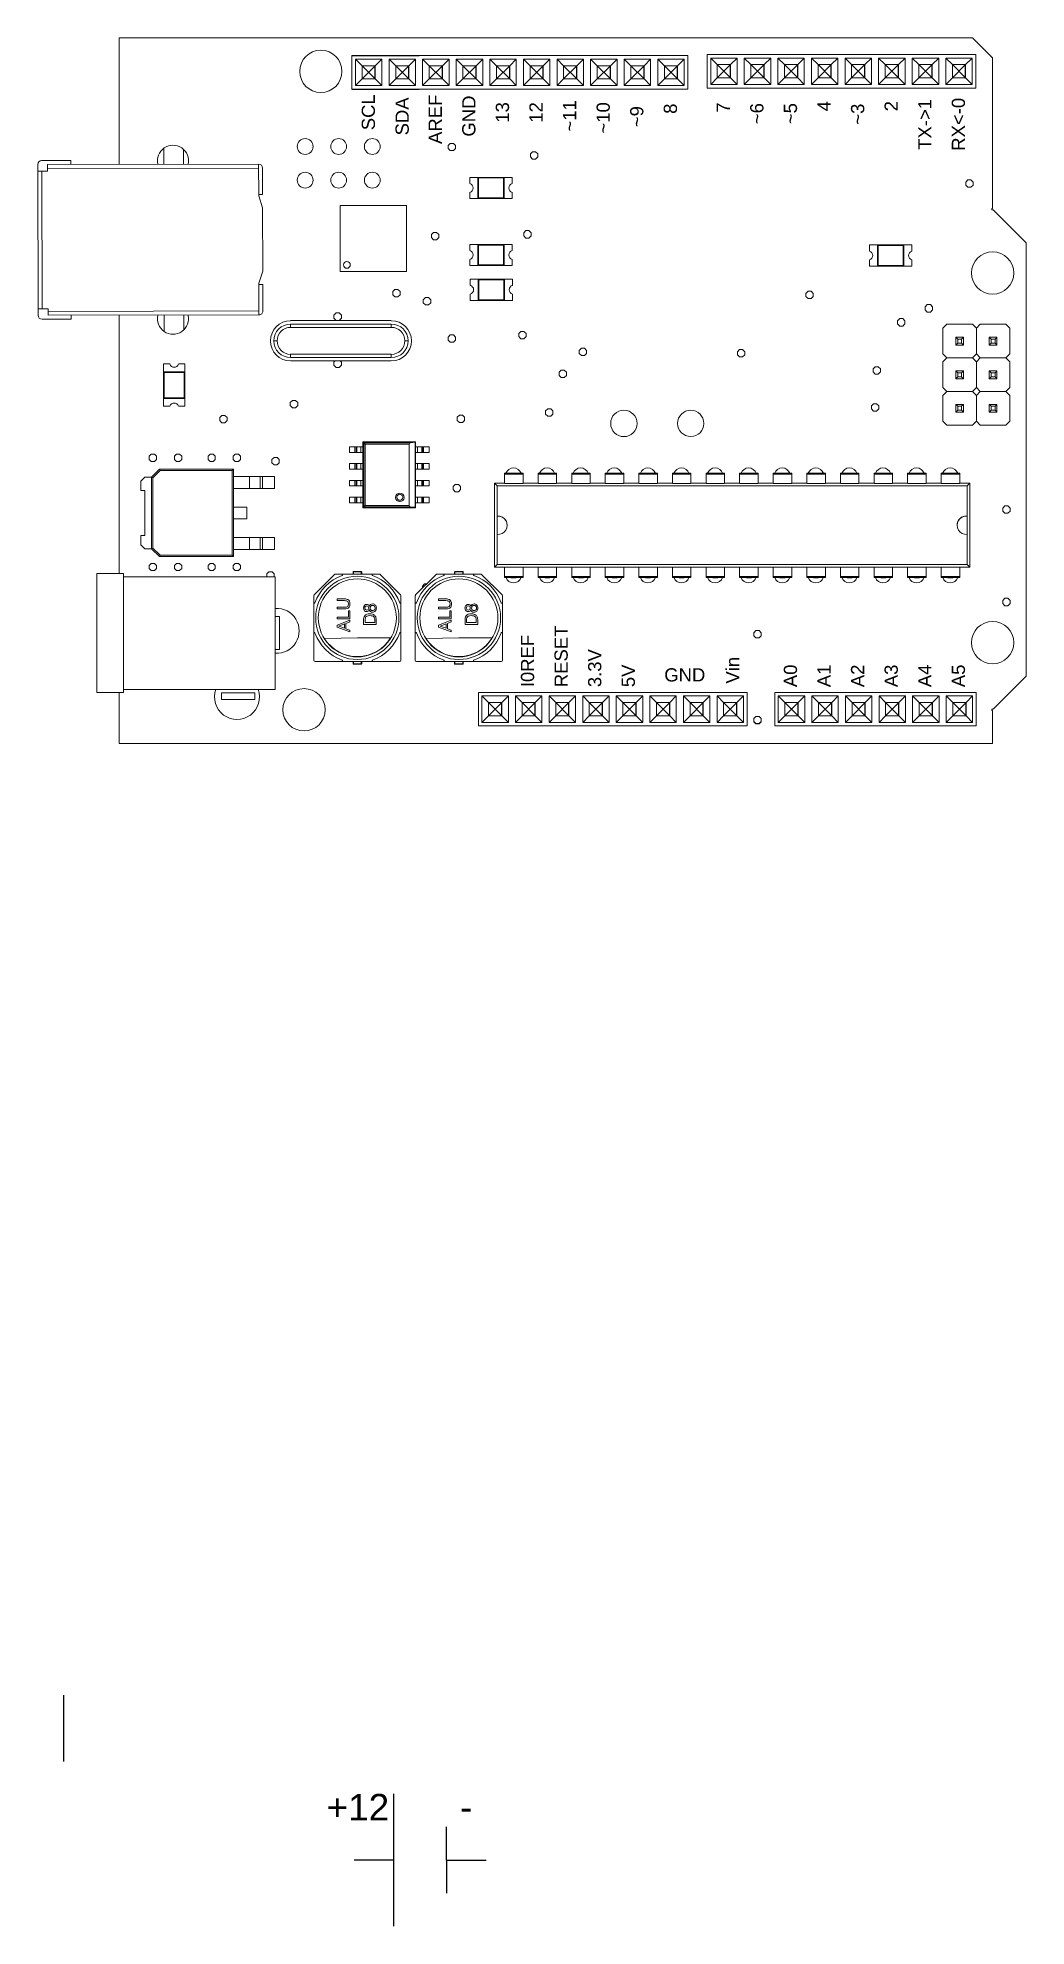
# Model space of a CAD drawing. Header units: millimetres. Extents: x -563 to 260, y 0 to 322.
# Drawn here: x -214.4 to -139.6, y 87.4 to 230.2 of the extents above; entities that cross this region are included whole.
import ezdxf

# ---------------------------------------------------------------- set-up
doc = ezdxf.new("R2010")
doc.units = ezdxf.units.MM
doc.header["$MEASUREMENT"] = 0
doc.linetypes.add('CONTINU', pattern=[0])
for name, color, linetype in [('1', 1, 'Continuous'), ('2', 2, 'CONTINU'), ('3', 3, 'CONTINU')]:
    doc.layers.add(name, color=color, linetype=linetype)
doc.styles.get("Standard").update_dxf_attribs({"font": 'arial.ttf'})

# ---------------------------------------------------------------- blocks, each defined once
blk = doc.blocks.new('Uno')
at = {"layer": '1', "linetype": 'Continuous', "lineweight": 15}
for p, q in [((17.59, 52), (17.59, 49.46)), ((17.86, 51.73), (19.86, 51.73)), ((17.86, 49.73), (17.86, 51.73)), ((18.36, 51.23), (17.86, 51.73)), ((19.86, 51.73), (19.36, 51.23)), ((19.86, 51.73), (19.86, 49.73)), ((20.9, 51.23), (20.4, 51.73)), ((20.4, 51.73), (22.4, 51.73)), ((20.4, 49.73), (20.4, 51.73)), ((22.4, 51.73), (21.9, 51.23)), ((22.4, 51.73), (22.4, 49.73)), ((42.99, 52), (22.67, 52)), ((22.94, 51.73), (24.94, 51.73)), ((22.94, 49.73), (22.94, 51.73)), ((23.44, 51.23), (22.94, 51.73)), ((24.94, 51.73), (24.44, 51.23)), ((24.94, 51.73), (24.94, 49.73)), ((25.98, 51.23), (25.48, 51.73)), ((25.48, 51.73), (27.48, 51.73)), ((25.48, 49.73), (25.48, 51.73)), ((27.48, 51.73), (26.98, 51.23)), ((27.48, 51.73), (27.48, 49.73)), ((28.52, 51.23), (28.02, 51.73)), ((28.02, 51.73), (30.02, 51.73)), ((28.02, 49.73), (28.02, 51.73)), ((30.02, 51.73), (29.52, 51.23)), ((30.02, 51.73), (30.02, 49.73)), ((31.06, 51.23), (30.56, 51.73)), ((30.56, 51.73), (32.56, 51.73)), ((30.56, 49.73), (30.56, 51.73)), ((32.56, 51.73), (32.06, 51.23)), ((32.56, 51.73), (32.56, 49.73)), ((33.6, 51.23), (33.1, 51.73)), ((33.1, 51.73), (35.1, 51.73)), ((33.1, 49.73), (33.1, 51.73)), ((35.1, 51.73), (34.6, 51.23)), ((35.1, 51.73), (35.1, 49.73)), ((35.64, 49.73), (35.64, 51.73)), ((36.14, 51.23), (35.64, 51.73)), ((35.64, 51.73), (37.64, 51.73)), ((37.64, 51.73), (37.14, 51.23)), ((37.64, 51.73), (37.64, 49.73)), ((38.68, 51.23), (38.18, 51.73)), ((38.18, 51.73), (40.18, 51.73)), ((38.18, 49.73), (38.18, 51.73)), ((40.18, 51.73), (39.68, 51.23)), ((40.18, 51.73), (40.18, 49.73)), ((40.72, 51.73), (42.72, 51.73)), ((40.72, 49.73), (40.72, 51.73)), ((41.22, 51.23), (40.72, 51.73)), ((42.72, 51.73), (42.22, 51.23)), ((42.72, 51.73), (42.72, 49.73)), ((42.99, 49.46), (42.99, 52)), ((44.45, 52.08), (44.45, 49.54)), ((64.77, 52.08), (44.45, 52.08)), ((44.72, 49.81), (44.72, 51.81)), ((45.22, 51.31), (44.72, 51.81)), ((44.72, 51.81), (46.72, 51.81)), ((46.72, 51.81), (46.22, 51.31)), ((46.72, 51.81), (46.72, 49.81)), ((47.26, 49.81), (47.26, 51.81)), ((47.76, 51.31), (47.26, 51.81)), ((47.26, 51.81), (49.26, 51.81)), ((49.26, 51.81), (48.76, 51.31)), ((49.26, 51.81), (49.26, 49.81)), ((50.3, 51.31), (49.8, 51.81)), ((49.8, 51.81), (51.8, 51.81)), ((49.8, 49.81), (49.8, 51.81)), ((51.8, 51.81), (51.3, 51.31)), ((51.8, 51.81), (51.8, 49.81)), ((52.34, 49.81), (52.34, 51.81)), ((52.84, 51.31), (52.34, 51.81)), ((52.34, 51.81), (54.34, 51.81)), ((54.34, 51.81), (53.84, 51.31)), ((54.34, 51.81), (54.34, 49.81)), ((54.88, 49.81), (54.88, 51.81)), ((55.38, 51.31), (54.88, 51.81)), ((54.88, 51.81), (56.88, 51.81)), ((56.88, 51.81), (56.38, 51.31)), ((56.88, 51.81), (56.88, 49.81)), ((57.42, 49.81), (57.42, 51.81)), ((57.92, 51.31), (57.42, 51.81)), ((57.42, 51.81), (59.42, 51.81)), ((59.42, 51.81), (58.92, 51.31)), ((59.42, 51.81), (59.42, 49.81)), ((59.96, 49.81), (59.96, 51.81)), ((60.46, 51.31), (59.96, 51.81)), ((59.96, 51.81), (61.96, 51.81)), ((61.96, 51.81), (61.46, 51.31)), ((61.96, 51.81), (61.96, 49.81)), ((62.5, 51.81), (64.5, 51.81)), ((62.5, 49.81), (62.5, 51.81)), ((63, 51.31), (62.5, 51.81)), ((64.5, 51.81), (64, 51.31)), ((64.5, 51.81), (64.5, 49.81)), ((64.77, 49.54), (64.77, 52.08)), ((18.36, 50.23), (17.86, 49.73)), ((19.36, 50.23), (19.36, 51.23)), ((19.86, 49.73), (19.36, 50.23)), ((20.9, 50.23), (20.4, 49.73)), ((21.9, 50.23), (21.9, 51.23)), ((22.4, 49.73), (21.9, 50.23)), ((23.44, 50.23), (22.94, 49.73)), ((24.44, 50.23), (24.44, 51.23)), ((24.94, 49.73), (24.44, 50.23)), ((25.98, 50.23), (25.48, 49.73)), ((26.98, 50.23), (26.98, 51.23)), ((27.48, 49.73), (26.98, 50.23)), ((28.52, 50.23), (28.02, 49.73)), ((29.52, 50.23), (29.52, 51.23)), ((30.02, 49.73), (29.52, 50.23)), ((31.06, 50.23), (30.56, 49.73)), ((32.06, 50.23), (32.06, 51.23)), ((32.56, 49.73), (32.06, 50.23)), ((33.6, 50.23), (33.1, 49.73)), ((34.6, 50.23), (34.6, 51.23)), ((35.1, 49.73), (34.6, 50.23)), ((36.14, 50.23), (35.64, 49.73)), ((37.14, 50.23), (37.14, 51.23)), ((37.64, 49.73), (37.14, 50.23)), ((38.68, 50.23), (38.18, 49.73)), ((39.68, 50.23), (39.68, 51.23)), ((40.18, 49.73), (39.68, 50.23)), ((41.22, 50.23), (40.72, 49.73)), ((42.22, 50.23), (42.22, 51.23)), ((42.72, 49.73), (42.22, 50.23)), ((45.22, 50.31), (44.72, 49.81)), ((46.22, 50.31), (46.22, 51.31)), ((46.72, 49.81), (46.22, 50.31)), ((47.76, 50.31), (47.26, 49.81)), ((48.76, 50.31), (48.76, 51.31)), ((49.26, 49.81), (48.76, 50.31)), ((50.3, 50.31), (49.8, 49.81)), ((51.3, 50.31), (51.3, 51.31)), ((51.8, 49.81), (51.3, 50.31)), ((52.84, 50.31), (52.34, 49.81)), ((53.84, 50.31), (53.84, 51.31)), ((54.34, 49.81), (53.84, 50.31)), ((55.38, 50.31), (54.88, 49.81)), ((56.38, 50.31), (56.38, 51.31)), ((56.88, 49.81), (56.38, 50.31)), ((57.92, 50.31), (57.42, 49.81)), ((58.92, 50.31), (58.92, 51.31)), ((59.42, 49.81), (58.92, 50.31)), ((60.46, 50.31), (59.96, 49.81)), ((61.46, 50.31), (61.46, 51.31)), ((61.96, 49.81), (61.46, 50.31)), ((63, 50.31), (62.5, 49.81)), ((64, 50.31), (64, 51.31)), ((64.5, 49.81), (64, 50.31)), ((19.86, 49.73), (17.86, 49.73)), ((22.4, 49.73), (20.4, 49.73)), ((22.67, 49.46), (42.99, 49.46)), ((24.94, 49.73), (22.94, 49.73)), ((27.48, 49.73), (25.48, 49.73)), ((30.02, 49.73), (28.02, 49.73)), ((32.56, 49.73), (30.56, 49.73)), ((35.1, 49.73), (33.1, 49.73)), ((37.64, 49.73), (35.64, 49.73)), ((40.18, 49.73), (38.18, 49.73)), ((42.72, 49.73), (40.72, 49.73)), ((44.45, 49.54), (64.77, 49.54)), ((46.72, 49.81), (44.72, 49.81)), ((49.26, 49.81), (47.26, 49.81)), ((51.8, 49.81), (49.8, 49.81)), ((54.34, 49.81), (52.34, 49.81)), ((56.88, 49.81), (54.88, 49.81)), ((59.42, 49.81), (57.42, 49.81)), ((61.96, 49.81), (59.96, 49.81)), ((64.5, 49.81), (62.5, 49.81)), ((24.87, 45.2), (25.03, 45.36)), ((24.87, 44.97), (24.87, 45.2)), ((25.03, 44.81), (24.87, 44.97)), ((25.03, 45.36), (25.26, 45.36)), ((25.26, 44.81), (25.03, 44.81)), ((25.26, 45.36), (25.43, 45.2)), ((25.43, 44.97), (25.26, 44.81)), ((25.43, 45.2), (25.43, 44.97)), ((31.09, 44.57), (31.25, 44.73)), ((31.09, 44.33), (31.09, 44.57)), ((31.25, 44.17), (31.09, 44.33)), ((31.25, 44.73), (31.48, 44.73)), ((31.48, 44.73), (31.65, 44.57)), ((31.65, 44.33), (31.48, 44.17)), ((31.65, 44.57), (31.65, 44.33)), ((-6.14, 32.35), (-6.17, 43.75)), ((-5.42, 43.26), (-6.17, 43.25)), ((-5.87, 44.06), (-3.67, 44.06)), ((-5.87, 43.26), (-5.84, 32.86)), ((10.53, 43.79), (-5.42, 43.76)), ((-5.42, 43.76), (-5.42, 43.26)), ((-5.42, 43.46), (10.53, 43.49)), ((-3.67, 43.76), (-3.67, 44.06)), ((10.54, 41.39), (10.53, 43.79)), ((10.83, 43.5), (10.84, 41.49)), ((31.48, 44.17), (31.25, 44.17)), ((10.84, 41.49), (10.54, 41.49)), ((26.51, 42.79), (29.71, 42.79)), ((26.51, 42.79), (26.51, 42.33)), ((26.51, 41.66), (26.51, 41.19)), ((27.16, 42.74), (27.11, 42.79)), ((27.11, 42.79), (27.11, 41.19)), ((27.16, 42.74), (27.16, 41.25)), ((29.05, 42.74), (27.16, 42.74)), ((29.05, 42.74), (29.11, 42.79)), ((29.05, 41.25), (29.05, 42.74)), ((29.11, 41.19), (29.11, 42.79)), ((29.71, 42.79), (29.71, 42.33)), ((29.71, 41.66), (29.71, 41.19)), ((64.01, 42.43), (64.17, 42.6)), ((64.01, 42.2), (64.01, 42.43)), ((64.17, 42.04), (64.01, 42.2)), ((64.17, 42.6), (64.4, 42.6)), ((64.4, 42.04), (64.17, 42.04)), ((64.4, 42.6), (64.57, 42.43)), ((64.57, 42.2), (64.4, 42.04)), ((64.57, 42.43), (64.57, 42.2)), ((10.84, 40.49), (10.54, 41.39)), ((10.85, 35.7), (10.84, 40.49)), ((16.71, 35.66), (16.71, 40.66)), ((16.71, 40.66), (21.71, 40.66)), ((21.71, 40.66), (21.71, 35.66)), ((26.51, 41.19), (29.71, 41.19)), ((27.16, 41.25), (27.11, 41.19)), ((27.16, 41.25), (29.05, 41.25)), ((29.05, 41.25), (29.11, 41.19)), ((23.6, 38.47), (23.76, 38.63)), ((23.76, 38.63), (23.99, 38.63)), ((23.99, 38.63), (24.16, 38.47)), ((30.58, 38.6), (30.75, 38.76)), ((30.58, 38.37), (30.58, 38.6)), ((30.75, 38.76), (30.98, 38.76)), ((30.98, 38.76), (31.14, 38.6)), ((31.14, 38.6), (31.14, 38.37)), ((23.6, 38.24), (23.6, 38.47)), ((23.76, 38.07), (23.6, 38.24)), ((23.99, 38.07), (23.76, 38.07)), ((24.16, 38.24), (23.99, 38.07)), ((24.16, 38.47), (24.16, 38.24)), ((26.51, 37.72), (29.71, 37.72)), ((26.51, 37.72), (26.51, 37.26)), ((27.16, 37.67), (27.11, 37.72)), ((27.11, 37.72), (27.11, 36.12)), ((27.16, 37.67), (27.16, 36.18)), ((29.05, 37.67), (27.16, 37.67)), ((29.05, 37.67), (29.11, 37.72)), ((29.05, 36.18), (29.05, 37.67)), ((29.11, 36.12), (29.11, 37.72)), ((29.71, 37.72), (29.71, 37.26)), ((30.75, 38.2), (30.58, 38.37)), ((30.98, 38.2), (30.75, 38.2)), ((31.14, 38.37), (30.98, 38.2)), ((56.73, 37.68), (59.93, 37.68)), ((56.73, 37.68), (56.73, 37.22)), ((57.39, 37.63), (57.33, 37.68)), ((57.33, 37.68), (57.33, 36.08)), ((57.39, 37.63), (57.39, 36.13)), ((59.28, 37.63), (57.39, 37.63)), ((59.28, 37.63), (59.33, 37.68)), ((59.28, 36.13), (59.28, 37.63)), ((59.33, 36.08), (59.33, 37.68)), ((59.93, 37.68), (59.93, 37.22)), ((10.85, 35.7), (10.55, 34.8)), ((26.51, 36.59), (26.51, 36.12)), ((26.51, 36.12), (29.71, 36.12)), ((27.16, 36.18), (27.11, 36.12)), ((27.16, 36.18), (29.05, 36.18)), ((29.05, 36.18), (29.11, 36.12)), ((29.71, 36.59), (29.71, 36.12)), ((56.73, 36.55), (56.73, 36.08)), ((56.73, 36.08), (59.93, 36.08)), ((57.39, 36.13), (57.33, 36.08)), ((57.39, 36.13), (59.28, 36.13)), ((59.28, 36.13), (59.33, 36.08)), ((59.93, 36.55), (59.93, 36.08)), ((10.55, 34.8), (10.56, 32.39)), ((10.85, 34.7), (10.55, 34.7)), ((10.86, 32.7), (10.85, 34.7)), ((21.71, 35.66), (16.71, 35.66)), ((20.68, 34.15), (20.84, 34.32)), ((20.84, 34.32), (21.07, 34.32)), ((21.07, 34.32), (21.23, 34.15)), ((26.54, 35.09), (29.74, 35.09)), ((26.54, 35.09), (26.54, 34.62)), ((27.19, 35.03), (27.14, 35.09)), ((27.14, 35.09), (27.14, 33.49)), ((27.19, 35.03), (27.19, 33.54)), ((29.09, 35.03), (27.19, 35.03)), ((29.09, 35.03), (29.14, 35.09)), ((29.09, 33.54), (29.09, 35.03)), ((29.14, 33.49), (29.14, 35.09)), ((29.74, 35.09), (29.74, 34.62)), ((-5.39, 32.86), (-6.14, 32.85)), ((-5.39, 32.36), (-5.39, 32.86)), ((20.68, 33.92), (20.68, 34.15)), ((20.84, 33.76), (20.68, 33.92)), ((21.07, 33.76), (20.84, 33.76)), ((21.23, 33.92), (21.07, 33.76)), ((21.23, 34.15), (21.23, 33.92)), ((22.99, 33.54), (23.15, 33.71)), ((22.99, 33.31), (22.99, 33.54)), ((23.15, 33.15), (22.99, 33.31)), ((23.15, 33.71), (23.38, 33.71)), ((23.38, 33.15), (23.15, 33.15)), ((23.38, 33.71), (23.55, 33.54)), ((23.55, 33.31), (23.38, 33.15)), ((23.55, 33.54), (23.55, 33.31)), ((26.54, 33.95), (26.54, 33.49)), ((26.54, 33.49), (29.74, 33.49)), ((27.19, 33.54), (27.14, 33.49)), ((27.19, 33.54), (29.09, 33.54)), ((29.09, 33.54), (29.14, 33.49)), ((29.74, 33.95), (29.74, 33.49)), ((51.92, 34.02), (52.08, 34.19)), ((51.92, 33.79), (51.92, 34.02)), ((52.08, 33.63), (51.92, 33.79)), ((52.08, 34.19), (52.31, 34.19)), ((52.31, 33.63), (52.08, 33.63)), ((52.31, 34.19), (52.48, 34.02)), ((52.48, 33.79), (52.31, 33.63)), ((52.48, 34.02), (52.48, 33.79)), ((60.93, 33.01), (61.1, 33.17)), ((60.93, 32.78), (60.93, 33.01)), ((61.1, 33.17), (61.33, 33.17)), ((61.33, 33.17), (61.49, 33.01)), ((61.49, 33.01), (61.49, 32.78)), ((-5.84, 32.06), (-3.64, 32.06)), ((-5.39, 32.66), (10.56, 32.69)), ((10.56, 32.39), (-5.39, 32.36)), ((-3.64, 32.36), (-3.64, 32.06)), ((12.95, 31.96), (20.57, 31.96)), ((12.95, 31.7), (12.95, 31.45)), ((12.95, 31.7), (20.57, 31.7)), ((20.57, 31.45), (12.95, 31.45)), ((16.23, 32.37), (16.39, 32.54)), ((16.23, 32.14), (16.23, 32.37)), ((16.39, 31.98), (16.23, 32.14)), ((16.39, 32.54), (16.63, 32.54)), ((16.63, 31.98), (16.39, 31.98)), ((16.63, 32.54), (16.79, 32.37)), ((16.79, 32.14), (16.63, 31.98)), ((16.79, 32.37), (16.79, 32.14)), ((20.57, 31.45), (20.57, 31.7)), ((58.85, 31.94), (59.02, 32.11)), ((58.85, 31.71), (58.85, 31.94)), ((59.02, 31.55), (58.85, 31.71)), ((59.02, 32.11), (59.25, 32.11)), ((59.25, 31.55), (59.02, 31.55)), ((59.25, 32.11), (59.41, 31.94)), ((59.41, 31.71), (59.25, 31.55)), ((59.41, 31.94), (59.41, 31.71)), ((61.1, 32.61), (60.93, 32.78)), ((61.33, 32.61), (61.1, 32.61)), ((61.49, 32.78), (61.33, 32.61)), ((62.57, 31.68), (62.27, 31.38)), ((64.51, 31.68), (62.57, 31.68)), ((64.81, 31.38), (64.51, 31.68)), ((65.11, 31.68), (64.81, 31.38)), ((67.05, 31.68), (65.11, 31.68)), ((67.35, 31.38), (67.05, 31.68)), ((11.68, 30.43), (11.94, 30.43)), ((21.59, 30.43), (21.84, 30.43)), ((24.87, 30.72), (25.03, 30.89)), ((24.87, 30.49), (24.87, 30.72)), ((25.03, 30.33), (24.87, 30.49)), ((25.03, 30.89), (25.26, 30.89)), ((25.26, 30.33), (25.03, 30.33)), ((25.26, 30.89), (25.43, 30.72)), ((25.43, 30.49), (25.26, 30.33)), ((25.43, 30.72), (25.43, 30.49)), ((30.2, 30.98), (30.36, 31.14)), ((30.2, 30.75), (30.2, 30.98)), ((30.36, 30.58), (30.2, 30.75)), ((30.36, 31.14), (30.6, 31.14)), ((30.6, 30.58), (30.36, 30.58)), ((30.6, 31.14), (30.76, 30.98)), ((30.76, 30.75), (30.6, 30.58)), ((30.76, 30.98), (30.76, 30.75)), ((62.27, 31.38), (62.27, 29.44)), ((63.25, 30.11), (63.25, 30.71)), ((63.25, 30.71), (63.4, 30.56)), ((63.25, 30.71), (63.83, 30.71)), ((63.25, 30.11), (63.4, 30.26)), ((63.83, 30.11), (63.25, 30.11)), ((63.68, 30.56), (63.83, 30.71)), ((63.68, 30.26), (63.83, 30.11)), ((63.83, 30.71), (63.83, 30.11)), ((64.81, 31.38), (64.81, 29.44)), ((65.79, 30.11), (65.79, 30.71)), ((65.79, 30.71), (65.94, 30.56)), ((65.79, 30.71), (66.37, 30.71)), ((65.79, 30.11), (65.94, 30.26)), ((66.37, 30.11), (65.79, 30.11)), ((66.22, 30.56), (66.37, 30.71)), ((66.22, 30.26), (66.37, 30.11)), ((66.37, 30.71), (66.37, 30.11)), ((67.35, 29.44), (67.35, 31.38)), ((3.35, 25.48), (3.35, 28.68)), ((3.35, 28.68), (3.82, 28.68)), ((4.49, 28.68), (4.95, 28.68)), ((4.95, 25.48), (4.95, 28.68)), ((12.95, 29.42), (20.57, 29.42)), ((12.95, 29.16), (12.95, 29.42)), ((20.57, 29.16), (12.95, 29.16)), ((20.57, 28.91), (12.95, 28.91)), ((16.23, 28.82), (16.32, 28.91)), ((16.23, 28.59), (16.23, 28.82)), ((16.39, 28.42), (16.23, 28.59)), ((16.79, 28.59), (16.63, 28.42)), ((16.7, 28.91), (16.79, 28.82)), ((16.79, 28.82), (16.79, 28.59)), ((20.57, 29.42), (20.57, 29.16)), ((34.77, 29.71), (34.94, 29.87)), ((34.77, 29.48), (34.77, 29.71)), ((34.94, 29.31), (34.77, 29.48)), ((34.94, 29.87), (35.17, 29.87)), ((35.17, 29.31), (34.94, 29.31)), ((35.17, 29.87), (35.33, 29.71)), ((35.33, 29.48), (35.17, 29.31)), ((35.33, 29.71), (35.33, 29.48)), ((46.74, 29.61), (46.9, 29.77)), ((46.74, 29.37), (46.74, 29.61)), ((46.9, 29.21), (46.74, 29.37)), ((46.9, 29.77), (47.13, 29.77)), ((47.13, 29.21), (46.9, 29.21)), ((47.13, 29.77), (47.29, 29.61)), ((47.29, 29.37), (47.13, 29.21)), ((47.29, 29.61), (47.29, 29.37)), ((62.27, 29.44), (62.57, 29.14)), ((62.57, 29.14), (62.27, 28.84)), ((62.27, 28.84), (62.27, 26.9)), ((64.51, 29.14), (62.57, 29.14)), ((64.51, 29.14), (64.81, 29.44)), ((64.81, 28.84), (64.51, 29.14)), ((64.81, 29.44), (65.11, 29.14)), ((65.11, 29.14), (64.81, 28.84)), ((64.81, 28.84), (64.81, 26.9)), ((67.05, 29.14), (65.11, 29.14)), ((67.05, 29.14), (67.35, 29.44)), ((67.35, 28.84), (67.05, 29.14)), ((67.35, 26.9), (67.35, 28.84)), ((3.4, 28.03), (3.35, 28.08)), ((4.95, 28.08), (3.35, 28.08)), ((4.9, 28.03), (3.4, 28.03)), ((3.4, 28.03), (3.4, 26.13)), ((4.9, 28.03), (4.95, 28.08)), ((4.9, 26.13), (4.9, 28.03)), ((16.63, 28.42), (16.39, 28.42)), ((33.25, 28.06), (33.41, 28.22)), ((33.25, 27.82), (33.25, 28.06)), ((33.41, 27.66), (33.25, 27.82)), ((33.41, 28.22), (33.64, 28.22)), ((33.64, 27.66), (33.41, 27.66)), ((33.64, 28.22), (33.81, 28.06)), ((33.81, 27.82), (33.64, 27.66)), ((33.81, 28.06), (33.81, 27.82)), ((57, 28.31), (57.16, 28.47)), ((57, 28.08), (57, 28.31)), ((57.16, 27.91), (57, 28.08)), ((57.16, 28.47), (57.39, 28.47)), ((57.39, 27.91), (57.16, 27.91)), ((57.39, 28.47), (57.56, 28.31)), ((57.56, 28.08), (57.39, 27.91)), ((57.56, 28.31), (57.56, 28.08)), ((63.25, 27.57), (63.25, 28.17)), ((63.25, 28.17), (63.4, 28.02)), ((63.25, 28.17), (63.83, 28.17)), ((63.25, 27.57), (63.4, 27.72)), ((63.83, 27.57), (63.25, 27.57)), ((63.68, 28.02), (63.83, 28.17)), ((63.68, 27.72), (63.83, 27.57)), ((63.83, 28.17), (63.83, 27.57)), ((65.79, 27.57), (65.79, 28.17)), ((65.79, 28.17), (65.94, 28.02)), ((65.79, 28.17), (66.37, 28.17)), ((65.79, 27.57), (65.94, 27.72)), ((66.37, 27.57), (65.79, 27.57)), ((66.22, 28.02), (66.37, 28.17)), ((66.22, 27.72), (66.37, 27.57)), ((66.37, 28.17), (66.37, 27.57)), ((3.4, 26.13), (3.35, 26.08)), ((3.35, 26.08), (4.95, 26.08)), ((3.4, 26.13), (4.9, 26.13)), ((4.9, 26.13), (4.95, 26.08)), ((12.93, 25.77), (13.09, 25.93)), ((12.93, 25.54), (12.93, 25.77)), ((13.09, 25.93), (13.32, 25.93)), ((13.32, 25.93), (13.49, 25.77)), ((13.49, 25.77), (13.49, 25.54)), ((62.27, 26.9), (62.57, 26.6)), ((62.57, 26.6), (62.27, 26.3)), ((62.27, 26.3), (62.27, 24.36)), ((64.51, 26.6), (62.57, 26.6)), ((64.51, 26.6), (64.81, 26.9)), ((64.81, 26.3), (64.51, 26.6)), ((64.81, 26.9), (65.11, 26.6)), ((65.11, 26.6), (64.81, 26.3)), ((64.81, 26.3), (64.81, 24.36)), ((67.05, 26.6), (65.11, 26.6)), ((67.05, 26.6), (67.35, 26.9)), ((67.35, 26.3), (67.05, 26.6)), ((67.35, 24.36), (67.35, 26.3)), ((3.35, 25.48), (3.82, 25.48)), ((4.49, 25.48), (4.95, 25.48)), ((7.59, 24.63), (7.76, 24.79)), ((7.59, 24.4), (7.59, 24.63)), ((7.76, 24.23), (7.59, 24.4)), ((7.76, 24.79), (7.99, 24.79)), ((7.99, 24.79), (8.15, 24.63)), ((8.15, 24.4), (7.99, 24.23)), ((8.15, 24.63), (8.15, 24.4)), ((13.09, 25.37), (12.93, 25.54)), ((13.32, 25.37), (13.09, 25.37)), ((13.49, 25.54), (13.32, 25.37)), ((25.55, 24.65), (25.72, 24.82)), ((25.55, 24.42), (25.55, 24.65)), ((25.72, 24.26), (25.55, 24.42)), ((25.72, 24.82), (25.95, 24.82)), ((25.95, 24.82), (26.11, 24.65)), ((26.11, 24.42), (25.95, 24.26)), ((26.11, 24.65), (26.11, 24.42)), ((32.23, 25.13), (32.4, 25.3)), ((32.23, 24.9), (32.23, 25.13)), ((32.4, 24.74), (32.23, 24.9)), ((32.4, 25.3), (32.63, 25.3)), ((32.63, 24.74), (32.4, 24.74)), ((32.63, 25.3), (32.79, 25.13)), ((32.79, 24.9), (32.63, 24.74)), ((32.79, 25.13), (32.79, 24.9)), ((56.87, 25.52), (57.03, 25.68)), ((56.87, 25.28), (56.87, 25.52)), ((57.03, 25.12), (56.87, 25.28)), ((57.03, 25.68), (57.27, 25.68)), ((57.27, 25.12), (57.03, 25.12)), ((57.27, 25.68), (57.43, 25.52)), ((57.43, 25.28), (57.27, 25.12)), ((57.43, 25.52), (57.43, 25.28)), ((62.27, 24.36), (62.57, 24.06)), ((63.25, 25.03), (63.25, 25.63)), ((63.25, 25.63), (63.4, 25.48)), ((63.25, 25.63), (63.83, 25.63)), ((63.25, 25.03), (63.4, 25.18)), ((63.83, 25.03), (63.25, 25.03)), ((63.68, 25.48), (63.83, 25.63)), ((63.68, 25.18), (63.83, 25.03)), ((63.83, 25.63), (63.83, 25.03)), ((64.51, 24.06), (64.81, 24.36)), ((64.81, 24.36), (65.11, 24.06)), ((65.79, 25.63), (65.94, 25.48)), ((65.79, 25.63), (66.37, 25.63)), ((65.79, 25.03), (65.79, 25.63)), ((65.79, 25.03), (65.94, 25.18)), ((66.37, 25.03), (65.79, 25.03)), ((66.22, 25.48), (66.37, 25.63)), ((66.22, 25.18), (66.37, 25.03)), ((66.37, 25.63), (66.37, 25.03)), ((67.05, 24.06), (67.35, 24.36)), ((7.99, 24.23), (7.76, 24.23)), ((25.95, 24.26), (25.72, 24.26)), ((62.57, 24.06), (64.51, 24.06)), ((65.11, 24.06), (67.05, 24.06)), ((2.26, 21.71), (2.42, 21.87)), ((2.26, 21.47), (2.26, 21.71)), ((2.42, 21.31), (2.26, 21.47)), ((2.42, 21.87), (2.66, 21.87)), ((2.66, 21.87), (2.82, 21.71)), ((2.82, 21.47), (2.66, 21.31)), ((2.82, 21.71), (2.82, 21.47)), ((4.17, 21.71), (4.33, 21.87)), ((4.17, 21.47), (4.17, 21.71)), ((4.33, 21.31), (4.17, 21.47)), ((4.33, 21.87), (4.56, 21.87)), ((4.56, 21.87), (4.72, 21.71)), ((4.72, 21.47), (4.56, 21.31)), ((4.72, 21.71), (4.72, 21.47)), ((6.71, 21.71), (6.87, 21.87)), ((6.71, 21.47), (6.71, 21.71)), ((6.87, 21.31), (6.71, 21.47)), ((6.87, 21.87), (7.1, 21.87)), ((7.1, 21.87), (7.26, 21.71)), ((7.26, 21.47), (7.1, 21.31)), ((7.26, 21.71), (7.26, 21.47)), ((8.61, 21.71), (8.77, 21.87)), ((8.61, 21.47), (8.61, 21.71)), ((8.77, 21.31), (8.61, 21.47)), ((8.77, 21.87), (9.01, 21.87)), ((9.01, 21.87), (9.17, 21.71)), ((9.17, 21.47), (9.01, 21.31)), ((9.17, 21.71), (9.17, 21.47)), ((11.53, 21.45), (11.7, 21.62)), ((11.53, 21.22), (11.53, 21.45)), ((11.7, 21.62), (11.93, 21.62)), ((11.93, 21.62), (12.09, 21.45)), ((12.09, 21.45), (12.09, 21.22)), ((18.41, 22.42), (17.41, 22.42)), ((17.41, 22.42), (17.41, 22)), ((18.41, 22), (17.41, 22)), ((17.81, 22), (17.81, 22.42)), ((17.9, 22.42), (17.9, 22)), ((17.95, 22.42), (17.95, 22)), ((18.27, 22.42), (18.27, 22)), ((18.59, 22.62), (18.41, 22.8)), ((18.41, 22.8), (22.41, 22.8)), ((18.41, 17.8), (18.41, 22.8)), ((18.49, 22.72), (22.02, 22.72)), ((18.49, 17.89), (18.49, 22.72)), ((18.59, 22.62), (21.92, 22.62)), ((18.59, 17.98), (18.59, 22.62)), ((21.92, 22.62), (21.92, 17.98)), ((22.37, 22.76), (22.02, 22.72)), ((22.37, 22.76), (22.41, 22.8)), ((22.37, 22.76), (22.37, 17.85)), ((22.41, 22.8), (22.41, 17.8)), ((22.41, 22.42), (23.42, 22.42)), ((22.41, 22), (23.42, 22)), ((22.55, 22), (22.55, 22.42)), ((22.87, 22), (22.87, 22.42)), ((22.92, 22), (22.92, 22.42)), ((23.01, 22.42), (23.01, 22)), ((23.42, 22.42), (23.42, 22)), ((1.94, 20.12), (1.64, 19.82)), ((1.94, 20.12), (2.44, 20.12)), ((2.66, 21.31), (2.42, 21.31)), ((2.44, 20.12), (3.04, 20.72)), ((2.44, 20.12), (2.54, 20.08)), ((2.44, 14.72), (2.44, 20.12)), ((3.08, 20.62), (2.54, 20.08)), ((2.54, 20.08), (2.54, 14.76)), ((3.04, 20.72), (3.08, 20.62)), ((3.04, 20.72), (8.64, 20.72)), ((8.54, 20.62), (3.08, 20.62)), ((4.56, 21.31), (4.33, 21.31)), ((7.1, 21.31), (6.87, 21.31)), ((8.64, 20.72), (8.54, 20.62)), ((8.54, 14.22), (8.54, 20.62)), ((8.64, 20.72), (8.64, 14.12)), ((11.74, 20.17), (8.64, 20.17)), ((9.01, 21.31), (8.77, 21.31)), ((9.84, 20.17), (9.84, 19.27)), ((10.64, 20.17), (10.64, 19.27)), ((10.84, 20.17), (10.84, 19.27)), ((11.7, 21.06), (11.53, 21.22)), ((11.93, 21.06), (11.7, 21.06)), ((11.74, 20.17), (11.74, 19.27)), ((12.09, 21.22), (11.93, 21.06)), ((18.41, 21.15), (17.41, 21.15)), ((17.41, 21.15), (17.41, 20.73)), ((18.41, 20.73), (17.41, 20.73)), ((17.81, 20.73), (17.81, 21.15)), ((17.9, 21.15), (17.9, 20.73)), ((17.95, 21.15), (17.95, 20.73)), ((18.27, 21.15), (18.27, 20.73)), ((22.41, 21.15), (23.42, 21.15)), ((22.41, 20.73), (23.42, 20.73)), ((22.55, 20.73), (22.55, 21.15)), ((22.87, 20.73), (22.87, 21.15)), ((22.92, 20.73), (22.92, 21.15)), ((23.01, 21.15), (23.01, 20.73)), ((23.42, 21.15), (23.42, 20.73)), ((29.13, 20.42), (29.13, 19.64)), ((30.53, 20.42), (29.13, 20.42)), ((30.53, 20.36), (29.13, 20.36)), ((30.53, 19.64), (30.53, 20.42)), ((31.67, 20.42), (31.67, 19.64)), ((33.07, 20.42), (31.67, 20.42)), ((33.07, 20.36), (31.67, 20.36)), ((33.07, 19.64), (33.07, 20.42)), ((34.21, 20.42), (34.21, 19.64)), ((35.61, 20.42), (34.21, 20.42)), ((35.61, 20.36), (34.21, 20.36)), ((35.61, 19.64), (35.61, 20.42)), ((36.75, 20.42), (36.75, 19.64)), ((38.15, 20.42), (36.75, 20.42)), ((38.15, 20.36), (36.75, 20.36)), ((38.15, 19.64), (38.15, 20.42)), ((39.29, 20.42), (39.29, 19.64)), ((40.69, 20.42), (39.29, 20.42)), ((40.69, 20.36), (39.29, 20.36)), ((40.69, 19.64), (40.69, 20.42)), ((41.83, 20.42), (41.83, 19.64)), ((43.23, 20.42), (41.83, 20.42)), ((43.23, 20.36), (41.83, 20.36)), ((43.23, 19.64), (43.23, 20.42)), ((44.37, 20.42), (44.37, 19.64)), ((45.77, 20.42), (44.37, 20.42)), ((45.77, 20.36), (44.37, 20.36)), ((45.77, 19.64), (45.77, 20.42)), ((46.91, 20.42), (46.91, 19.64)), ((48.31, 20.42), (46.91, 20.42)), ((48.31, 20.36), (46.91, 20.36)), ((48.31, 19.64), (48.31, 20.42)), ((49.45, 20.42), (49.45, 19.64)), ((50.85, 20.42), (49.45, 20.42)), ((50.85, 20.36), (49.45, 20.36)), ((50.85, 19.64), (50.85, 20.42)), ((51.99, 20.42), (51.99, 19.64)), ((53.39, 20.42), (51.99, 20.42)), ((53.39, 20.36), (51.99, 20.36)), ((53.39, 19.64), (53.39, 20.42)), ((54.53, 20.42), (54.53, 19.64)), ((55.93, 20.42), (54.53, 20.42)), ((55.93, 20.36), (54.53, 20.36)), ((55.93, 19.64), (55.93, 20.42)), ((57.07, 20.42), (57.07, 19.64)), ((58.47, 20.42), (57.07, 20.42)), ((58.47, 20.36), (57.07, 20.36)), ((58.47, 19.64), (58.47, 20.42)), ((59.61, 20.42), (59.61, 19.64)), ((61.01, 20.42), (59.61, 20.42)), ((61.01, 20.36), (59.61, 20.36)), ((61.01, 19.64), (61.01, 20.42)), ((62.15, 20.42), (62.15, 19.64)), ((63.55, 20.42), (62.15, 20.42)), ((63.55, 20.36), (62.15, 20.36)), ((63.55, 19.64), (63.55, 20.42)), ((1.64, 19.12), (1.64, 19.82)), ((1.94, 19.12), (1.64, 19.12)), ((1.94, 15.72), (1.94, 19.12)), ((11.74, 19.27), (8.64, 19.27)), ((18.41, 19.88), (17.41, 19.88)), ((17.41, 19.88), (17.41, 19.46)), ((18.41, 19.46), (17.41, 19.46)), ((18.41, 18.61), (17.41, 18.61)), ((17.41, 18.61), (17.41, 18.19)), ((17.81, 19.46), (17.81, 19.88)), ((17.81, 18.19), (17.81, 18.61)), ((17.9, 19.88), (17.9, 19.46)), ((17.9, 18.61), (17.9, 18.19)), ((17.95, 19.88), (17.95, 19.46)), ((17.95, 18.61), (17.95, 18.19)), ((18.27, 19.88), (18.27, 19.46)), ((18.27, 18.61), (18.27, 18.19)), ((22.41, 19.88), (23.42, 19.88)), ((22.41, 19.46), (23.42, 19.46)), ((22.41, 18.61), (23.42, 18.61)), ((22.55, 19.46), (22.55, 19.88)), ((22.55, 18.19), (22.55, 18.61)), ((22.87, 19.46), (22.87, 19.88)), ((22.87, 18.19), (22.87, 18.61)), ((22.92, 19.46), (22.92, 19.88)), ((22.92, 18.19), (22.92, 18.61)), ((23.01, 19.88), (23.01, 19.46)), ((23.01, 18.61), (23.01, 18.19)), ((23.42, 19.88), (23.42, 19.46)), ((23.42, 18.61), (23.42, 18.19)), ((25.25, 19.42), (25.41, 19.58)), ((25.25, 19.19), (25.25, 19.42)), ((25.41, 19.02), (25.25, 19.19)), ((25.41, 19.58), (25.64, 19.58)), ((25.64, 19.02), (25.41, 19.02)), ((25.64, 19.58), (25.81, 19.42)), ((25.81, 19.19), (25.64, 19.02)), ((25.81, 19.42), (25.81, 19.19)), ((28.37, 13.31), (28.37, 19.66)), ((28.37, 19.66), (28.58, 19.46)), ((29.13, 19.66), (28.37, 19.66)), ((28.58, 17.19), (28.58, 19.46)), ((64.11, 19.46), (28.58, 19.46)), ((30.53, 19.64), (29.13, 19.64)), ((31.67, 19.66), (30.53, 19.66)), ((33.07, 19.64), (31.67, 19.64)), ((34.21, 19.66), (33.07, 19.66)), ((35.61, 19.64), (34.21, 19.64)), ((36.75, 19.66), (35.61, 19.66)), ((38.15, 19.64), (36.75, 19.64)), ((39.29, 19.66), (38.15, 19.66)), ((40.69, 19.64), (39.29, 19.64)), ((41.83, 19.66), (40.69, 19.66)), ((43.23, 19.64), (41.83, 19.64)), ((44.37, 19.66), (43.23, 19.66)), ((45.77, 19.64), (44.37, 19.64)), ((46.91, 19.66), (45.77, 19.66)), ((48.31, 19.64), (46.91, 19.64)), ((49.45, 19.66), (48.31, 19.66)), ((50.85, 19.64), (49.45, 19.64)), ((51.99, 19.66), (50.85, 19.66)), ((53.39, 19.64), (51.99, 19.64)), ((54.53, 19.66), (53.39, 19.66)), ((55.93, 19.64), (54.53, 19.64)), ((57.07, 19.66), (55.93, 19.66)), ((58.47, 19.64), (57.07, 19.64)), ((59.61, 19.66), (58.47, 19.66)), ((61.01, 19.64), (59.61, 19.64)), ((62.15, 19.66), (61.01, 19.66)), ((63.55, 19.64), (62.15, 19.64)), ((64.31, 19.66), (63.55, 19.66)), ((64.11, 19.46), (64.31, 19.66)), ((64.11, 19.46), (64.11, 17.19)), ((64.31, 19.66), (64.31, 13.31)), ((9.64, 17.87), (8.64, 17.87)), ((9.64, 17.87), (9.64, 16.97)), ((18.41, 18.19), (17.41, 18.19)), ((18.59, 17.98), (18.41, 17.8)), ((22.41, 17.8), (18.41, 17.8)), ((22.02, 17.89), (18.49, 17.89)), ((21.92, 17.98), (18.59, 17.98)), ((22.02, 17.89), (22.37, 17.85)), ((22.41, 17.8), (22.37, 17.85)), ((22.41, 18.19), (23.42, 18.19)), ((28.57, 17.19), (28.58, 17.19)), ((28.57, 17.19), (28.57, 15.8)), ((64.11, 17.19), (64.12, 17.19)), ((64.12, 15.8), (64.12, 17.19)), ((66.8, 17.79), (66.97, 17.96)), ((66.8, 17.56), (66.8, 17.79)), ((66.97, 17.4), (66.8, 17.56)), ((66.97, 17.96), (67.2, 17.96)), ((67.2, 17.4), (66.97, 17.4)), ((67.2, 17.96), (67.36, 17.79)), ((67.36, 17.56), (67.2, 17.4)), ((67.36, 17.79), (67.36, 17.56)), ((1.94, 15.72), (1.64, 15.72)), ((1.64, 15.02), (1.64, 15.72)), ((9.64, 16.97), (8.64, 16.97)), ((28.58, 15.8), (28.57, 15.8)), ((28.58, 13.52), (28.58, 15.8)), ((64.11, 15.8), (64.11, 13.52)), ((64.12, 15.8), (64.11, 15.8)), ((1.64, 15.02), (1.94, 14.72)), ((1.94, 14.72), (2.44, 14.72)), ((2.54, 14.76), (2.44, 14.72)), ((3.04, 14.12), (2.44, 14.72)), ((2.54, 14.76), (3.08, 14.22)), ((11.74, 15.57), (8.64, 15.57)), ((11.74, 14.67), (8.64, 14.67)), ((9.84, 14.67), (9.84, 15.57)), ((10.64, 14.67), (10.64, 15.57)), ((10.84, 14.67), (10.84, 15.57)), ((11.74, 14.67), (11.74, 15.57)), ((2.26, 13.45), (2.42, 13.61)), ((2.26, 13.22), (2.26, 13.45)), ((2.42, 13.06), (2.26, 13.22)), ((2.42, 13.61), (2.66, 13.61)), ((2.66, 13.06), (2.42, 13.06)), ((2.66, 13.61), (2.82, 13.45)), ((2.82, 13.22), (2.66, 13.06)), ((2.82, 13.45), (2.82, 13.22)), ((3.08, 14.22), (3.04, 14.12)), ((8.64, 14.12), (3.04, 14.12)), ((3.08, 14.22), (8.54, 14.22)), ((4.17, 13.45), (4.33, 13.61)), ((4.17, 13.22), (4.17, 13.45)), ((4.33, 13.06), (4.17, 13.22)), ((4.33, 13.61), (4.56, 13.61)), ((4.56, 13.06), (4.33, 13.06)), ((4.56, 13.61), (4.72, 13.45)), ((4.72, 13.22), (4.56, 13.06)), ((4.72, 13.45), (4.72, 13.22)), ((6.71, 13.45), (6.87, 13.61)), ((6.71, 13.22), (6.71, 13.45)), ((6.87, 13.06), (6.71, 13.22)), ((6.87, 13.61), (7.1, 13.61)), ((7.1, 13.06), (6.87, 13.06)), ((7.1, 13.61), (7.26, 13.45)), ((7.26, 13.22), (7.1, 13.06)), ((7.26, 13.45), (7.26, 13.22)), ((8.54, 14.22), (8.64, 14.12)), ((8.61, 13.45), (8.77, 13.61)), ((8.61, 13.22), (8.61, 13.45)), ((8.77, 13.06), (8.61, 13.22)), ((8.77, 13.61), (9.01, 13.61)), ((9.01, 13.06), (8.77, 13.06)), ((9.01, 13.61), (9.17, 13.45)), ((9.17, 13.22), (9.01, 13.06)), ((9.17, 13.45), (9.17, 13.22)), ((11.15, 12.82), (11.31, 12.98)), ((11.31, 12.98), (11.55, 12.98)), ((11.55, 12.98), (11.71, 12.82)), ((17.68, 12.79), (17.68, 12.96)), ((17.68, 12.96), (18.33, 12.96)), ((17.7, 12.79), (17.7, 12.99)), ((17.7, 12.99), (18.3, 12.99)), ((18.3, 12.99), (18.3, 12.79)), ((18.33, 12.96), (18.33, 12.79)), ((25.35, 12.79), (25.35, 12.96)), ((25.35, 12.96), (26, 12.96)), ((25.38, 12.79), (25.38, 12.99)), ((25.38, 12.99), (25.98, 12.99)), ((25.98, 12.99), (25.98, 12.79)), ((26, 12.96), (26, 12.79)), ((28.58, 13.52), (28.37, 13.31)), ((28.37, 13.31), (29.13, 13.31)), ((28.58, 13.52), (64.11, 13.52)), ((29.13, 13.32), (30.53, 13.32)), ((29.13, 13.32), (29.13, 12.53)), ((30.53, 13.32), (30.53, 12.53)), ((30.53, 13.31), (31.67, 13.31)), ((31.67, 13.32), (33.07, 13.32)), ((31.67, 13.32), (31.67, 12.53)), ((33.07, 13.32), (33.07, 12.53)), ((33.07, 13.31), (34.21, 13.31)), ((34.21, 13.32), (35.61, 13.32)), ((34.21, 13.32), (34.21, 12.53)), ((35.61, 13.32), (35.61, 12.53)), ((35.61, 13.31), (36.75, 13.31)), ((36.75, 13.32), (38.15, 13.32)), ((36.75, 13.32), (36.75, 12.53)), ((38.15, 13.32), (38.15, 12.53)), ((38.15, 13.31), (39.29, 13.31)), ((39.29, 13.32), (40.69, 13.32)), ((39.29, 13.32), (39.29, 12.53)), ((40.69, 13.32), (40.69, 12.53)), ((40.69, 13.31), (41.83, 13.31)), ((41.83, 13.32), (43.23, 13.32)), ((41.83, 13.32), (41.83, 12.53)), ((43.23, 13.32), (43.23, 12.53)), ((43.23, 13.31), (44.37, 13.31)), ((44.37, 13.32), (45.77, 13.32)), ((44.37, 13.32), (44.37, 12.53)), ((45.77, 13.32), (45.77, 12.53)), ((45.77, 13.31), (46.91, 13.31)), ((46.91, 13.32), (48.31, 13.32)), ((46.91, 12.53), (46.91, 13.32)), ((48.31, 12.53), (48.31, 13.32)), ((48.31, 13.31), (49.45, 13.31)), ((49.45, 13.32), (50.85, 13.32)), ((49.45, 12.53), (49.45, 13.32)), ((50.85, 12.53), (50.85, 13.32)), ((50.85, 13.31), (51.99, 13.31)), ((51.99, 13.32), (53.39, 13.32)), ((51.99, 12.53), (51.99, 13.32)), ((53.39, 12.53), (53.39, 13.32)), ((53.39, 13.31), (54.53, 13.31)), ((54.53, 13.32), (55.93, 13.32)), ((54.53, 12.53), (54.53, 13.32)), ((55.93, 12.53), (55.93, 13.32)), ((55.93, 13.31), (57.07, 13.31)), ((57.07, 13.32), (58.47, 13.32)), ((57.07, 12.53), (57.07, 13.32)), ((58.47, 12.53), (58.47, 13.32)), ((58.47, 13.31), (59.61, 13.31)), ((59.61, 13.32), (61.01, 13.32)), ((59.61, 12.53), (59.61, 13.32)), ((61.01, 12.53), (61.01, 13.32)), ((61.01, 13.31), (62.15, 13.31)), ((62.15, 13.32), (63.55, 13.32)), ((62.15, 12.53), (62.15, 13.32)), ((63.55, 12.53), (63.55, 13.32)), ((63.55, 13.31), (64.31, 13.31)), ((64.31, 13.31), (64.11, 13.52)), ((-1.71, 3.84), (-1.71, 12.84)), ((-1.71, 12.84), (0.32, 12.84)), ((0.32, 12.84), (0.32, 3.84)), ((0.32, 12.6), (11.79, 12.6)), ((11.15, 12.6), (11.15, 12.82)), ((11.71, 12.82), (11.71, 12.6)), ((11.79, 12.6), (11.79, 4.08)), ((14.73, 11.22), (16.27, 12.76)), ((19.66, 12.79), (16.34, 12.79)), ((19.73, 12.76), (21.27, 11.22)), ((22.4, 11.22), (23.95, 12.76)), ((22.93, 11.89), (23.09, 12.05)), ((22.93, 11.74), (22.93, 11.89)), ((23.09, 12.05), (23.24, 12.05)), ((27.33, 12.79), (24.02, 12.79)), ((27.4, 12.76), (28.95, 11.22)), ((29.13, 12.61), (30.53, 12.61)), ((30.53, 12.55), (29.13, 12.55)), ((29.24, 12.53), (29.64, 12.53)), ((29.64, 12.53), (29.64, 12.52)), ((29.64, 12.52), (30.02, 12.52)), ((30.02, 12.53), (30.37, 12.53)), ((30.02, 12.52), (30.02, 12.53)), ((31.67, 12.61), (33.07, 12.61)), ((33.07, 12.55), (31.67, 12.55)), ((31.78, 12.53), (32.18, 12.53)), ((32.18, 12.53), (32.18, 12.52)), ((32.18, 12.52), (32.56, 12.52)), ((32.56, 12.53), (32.91, 12.53)), ((32.56, 12.52), (32.56, 12.53)), ((34.21, 12.61), (35.61, 12.61)), ((35.61, 12.55), (34.21, 12.55)), ((34.32, 12.53), (34.72, 12.53)), ((34.72, 12.53), (34.72, 12.52)), ((34.72, 12.52), (35.1, 12.52)), ((35.1, 12.53), (35.45, 12.53)), ((35.1, 12.52), (35.1, 12.53)), ((36.75, 12.61), (38.15, 12.61)), ((38.15, 12.55), (36.75, 12.55)), ((36.86, 12.53), (37.26, 12.53)), ((37.26, 12.53), (37.26, 12.52)), ((37.26, 12.52), (37.64, 12.52)), ((37.64, 12.53), (37.99, 12.53)), ((37.64, 12.52), (37.64, 12.53)), ((39.29, 12.61), (40.69, 12.61)), ((40.69, 12.55), (39.29, 12.55)), ((39.4, 12.53), (39.8, 12.53)), ((39.8, 12.53), (39.8, 12.52)), ((39.8, 12.52), (40.18, 12.52)), ((40.18, 12.53), (40.53, 12.53)), ((40.18, 12.52), (40.18, 12.53)), ((41.83, 12.61), (43.23, 12.61)), ((43.23, 12.55), (41.83, 12.55)), ((41.94, 12.53), (42.34, 12.53)), ((42.34, 12.53), (42.34, 12.52)), ((42.34, 12.52), (42.72, 12.52)), ((42.72, 12.53), (43.07, 12.53)), ((42.72, 12.52), (42.72, 12.53)), ((44.37, 12.61), (45.77, 12.61)), ((45.77, 12.55), (44.37, 12.55)), ((44.48, 12.53), (44.88, 12.53)), ((44.88, 12.53), (44.88, 12.52)), ((44.88, 12.52), (45.26, 12.52)), ((45.26, 12.53), (45.61, 12.53)), ((45.26, 12.52), (45.26, 12.53)), ((46.91, 12.61), (48.31, 12.61)), ((46.91, 12.55), (48.31, 12.55)), ((47.02, 12.53), (47.42, 12.53)), ((47.42, 12.53), (47.42, 12.52)), ((47.42, 12.52), (47.8, 12.52)), ((48.15, 12.53), (47.8, 12.53)), ((47.8, 12.52), (47.8, 12.53)), ((49.45, 12.61), (50.85, 12.61)), ((49.45, 12.55), (50.85, 12.55)), ((49.56, 12.53), (49.96, 12.53)), ((49.96, 12.53), (49.96, 12.52)), ((49.96, 12.52), (50.34, 12.52)), ((50.69, 12.53), (50.34, 12.53)), ((50.34, 12.52), (50.34, 12.53)), ((51.99, 12.61), (53.39, 12.61)), ((51.99, 12.55), (53.39, 12.55)), ((52.1, 12.53), (52.5, 12.53)), ((52.5, 12.53), (52.5, 12.52)), ((52.5, 12.52), (52.88, 12.52)), ((53.23, 12.53), (52.88, 12.53)), ((52.88, 12.52), (52.88, 12.53)), ((54.53, 12.61), (55.93, 12.61)), ((54.53, 12.55), (55.93, 12.55)), ((54.64, 12.53), (55.04, 12.53)), ((55.04, 12.53), (55.04, 12.52)), ((55.04, 12.52), (55.42, 12.52)), ((55.77, 12.53), (55.42, 12.53)), ((55.42, 12.52), (55.42, 12.53)), ((57.07, 12.61), (58.47, 12.61)), ((57.07, 12.55), (58.47, 12.55)), ((57.18, 12.53), (57.58, 12.53)), ((57.58, 12.53), (57.58, 12.52)), ((57.58, 12.52), (57.96, 12.52)), ((58.31, 12.53), (57.96, 12.53)), ((57.96, 12.52), (57.96, 12.53)), ((59.61, 12.61), (61.01, 12.61)), ((59.61, 12.55), (61.01, 12.55)), ((59.72, 12.53), (60.12, 12.53)), ((60.12, 12.53), (60.12, 12.52)), ((60.12, 12.52), (60.5, 12.52)), ((60.85, 12.53), (60.5, 12.53)), ((60.5, 12.52), (60.5, 12.53)), ((62.15, 12.61), (63.55, 12.61)), ((62.15, 12.55), (63.55, 12.55)), ((62.26, 12.53), (62.66, 12.53)), ((62.66, 12.53), (62.66, 12.52)), ((62.66, 12.52), (63.04, 12.52)), ((63.39, 12.53), (63.04, 12.53)), ((63.04, 12.52), (63.04, 12.53)), ((14.7, 6.29), (14.7, 11.15)), ((16.47, 10.92), (17.03, 10.92)), ((16.47, 10.79), (16.47, 10.92)), ((17.02, 10.79), (16.47, 10.79)), ((16.47, 10.17), (16.47, 10.29)), ((16.47, 10.29), (17.02, 10.29)), ((17.03, 10.17), (16.47, 10.17)), ((17.32, 10.01), (17.43, 10.01)), ((17.32, 9.55), (17.32, 10.01)), ((17.43, 10.01), (17.43, 9.42)), ((21.3, 11.15), (21.3, 6.29)), ((22.38, 6.29), (22.38, 11.15)), ((24.15, 10.92), (24.7, 10.92)), ((24.15, 10.79), (24.15, 10.92)), ((24.7, 10.79), (24.15, 10.79)), ((24.15, 10.17), (24.15, 10.29)), ((24.15, 10.29), (24.7, 10.29)), ((24.7, 10.17), (24.15, 10.17)), ((24.99, 9.55), (24.99, 10.01)), ((24.99, 10.01), (25.1, 10.01)), ((25.1, 10.01), (25.1, 9.42)), ((28.98, 11.15), (28.98, 6.29)), ((66.8, 10.81), (66.97, 10.97)), ((66.8, 10.58), (66.8, 10.81)), ((66.97, 10.41), (66.8, 10.58)), ((66.97, 10.97), (67.2, 10.97)), ((67.2, 10.41), (66.97, 10.41)), ((67.2, 10.97), (67.36, 10.81)), ((67.36, 10.58), (67.2, 10.41)), ((67.36, 10.81), (67.36, 10.58)), ((11.79, 9.59), (12.12, 9.59)), ((12.12, 9.59), (12.12, 7.09)), ((16.47, 9.55), (17.32, 9.55)), ((16.47, 9.42), (16.47, 9.55)), ((17.43, 9.42), (16.47, 9.42)), ((16.47, 8.93), (17.43, 9.32)), ((16.47, 8.79), (16.47, 8.93)), ((17.43, 8.43), (16.47, 8.79)), ((17.04, 9.03), (16.6, 8.86)), ((16.6, 8.86), (17.04, 8.7)), ((17.04, 8.7), (17.04, 9.03)), ((17.43, 9.18), (17.14, 9.07)), ((17.14, 9.07), (17.14, 8.67)), ((17.14, 8.67), (17.43, 8.56)), ((17.43, 9.32), (17.43, 9.18)), ((18.47, 9), (18.47, 9.33)), ((19.43, 9), (18.47, 9)), ((18.59, 9.33), (18.59, 9.13)), ((18.59, 9.13), (19.32, 9.13)), ((19.32, 9.13), (19.32, 9.33)), ((19.43, 9.35), (19.43, 9)), ((24.15, 9.42), (24.15, 9.55)), ((24.15, 9.55), (24.99, 9.55)), ((25.1, 9.42), (24.15, 9.42)), ((24.15, 8.93), (25.1, 9.32)), ((24.15, 8.79), (24.15, 8.93)), ((25.1, 8.43), (24.15, 8.79)), ((24.71, 9.03), (24.27, 8.86)), ((24.27, 8.86), (24.71, 8.7)), ((24.71, 8.7), (24.71, 9.03)), ((25.1, 9.18), (24.81, 9.07)), ((24.81, 9.07), (24.81, 8.67)), ((24.81, 8.67), (25.1, 8.56)), ((25.1, 9.32), (25.1, 9.18)), ((26.15, 9), (26.15, 9.33)), ((27.1, 9), (26.15, 9)), ((26.26, 9.33), (26.26, 9.13)), ((26.26, 9.13), (26.99, 9.13)), ((26.99, 9.13), (26.99, 9.33)), ((27.1, 9.35), (27.1, 9)), ((15.53, 7.92), (18, 7.99)), ((17.43, 8.56), (17.43, 8.43)), ((18, 7.99), (20.51, 7.99)), ((23.21, 7.92), (25.68, 7.99)), ((25.1, 8.56), (25.1, 8.43)), ((25.68, 7.99), (28.19, 7.99)), ((47.98, 8.37), (48.14, 8.53)), ((47.98, 8.14), (47.98, 8.37)), ((48.14, 7.98), (47.98, 8.14)), ((48.14, 8.53), (48.38, 8.53)), ((48.38, 7.98), (48.14, 7.98)), ((48.38, 8.53), (48.54, 8.37)), ((48.54, 8.14), (48.38, 7.98)), ((48.54, 8.37), (48.54, 8.14)), ((12.12, 7.09), (11.79, 7.09)), ((21.2, 6.19), (14.8, 6.19)), ((17.68, 6.19), (17.68, 6.01)), ((17.68, 6.01), (18.33, 6.01)), ((17.7, 6.19), (17.7, 5.99)), ((17.7, 5.99), (18.3, 5.99)), ((18.3, 5.99), (18.3, 6.19)), ((18.33, 6.01), (18.33, 6.19)), ((28.88, 6.19), (22.48, 6.19)), ((25.35, 6.19), (25.35, 6.01)), ((25.35, 6.01), (26, 6.01)), ((25.38, 6.19), (25.38, 5.99)), ((25.38, 5.99), (25.98, 5.99)), ((25.98, 5.99), (25.98, 6.19)), ((26, 6.01), (26, 6.19)), ((-1.71, 3.84), (0.32, 3.84)), ((0.32, 4.08), (11.79, 4.08)), ((7.74, 3.33), (7.74, 3.83)), ((7.74, 3.83), (10.24, 3.83)), ((10.24, 3.33), (7.74, 3.33)), ((10.24, 3.83), (10.24, 3.33)), ((27.15, 3.86), (27.15, 1.32)), ((42.39, 3.86), (27.15, 3.86)), ((27.42, 3.59), (29.42, 3.59)), ((27.42, 1.59), (27.42, 3.59)), ((27.92, 3.09), (27.42, 3.59)), ((29.42, 3.59), (28.92, 3.09)), ((28.92, 2.09), (28.92, 3.09)), ((29.42, 3.59), (29.42, 1.59)), ((30.46, 3.09), (29.96, 3.59)), ((29.96, 3.59), (31.96, 3.59)), ((29.96, 1.59), (29.96, 3.59)), ((31.96, 3.59), (31.46, 3.09)), ((31.46, 2.09), (31.46, 3.09)), ((31.96, 3.59), (31.96, 1.59)), ((47.47, 3.86), (32.23, 3.86)), ((32.5, 3.59), (34.5, 3.59)), ((32.5, 1.59), (32.5, 3.59)), ((33, 3.09), (32.5, 3.59)), ((34.5, 3.59), (34, 3.09)), ((34, 2.09), (34, 3.09)), ((34.5, 3.59), (34.5, 1.59)), ((35.54, 3.09), (35.04, 3.59)), ((35.04, 3.59), (37.04, 3.59)), ((35.04, 1.59), (35.04, 3.59)), ((37.04, 3.59), (36.54, 3.09)), ((36.54, 2.09), (36.54, 3.09)), ((37.04, 3.59), (37.04, 1.59)), ((37.58, 1.59), (37.58, 3.59)), ((38.08, 3.09), (37.58, 3.59)), ((37.58, 3.59), (39.58, 3.59)), ((39.58, 3.59), (39.08, 3.09)), ((39.08, 2.09), (39.08, 3.09)), ((39.58, 3.59), (39.58, 1.59)), ((40.12, 3.59), (42.12, 3.59)), ((40.12, 1.59), (40.12, 3.59)), ((40.62, 3.09), (40.12, 3.59)), ((42.12, 3.59), (41.62, 3.09)), ((41.62, 2.09), (41.62, 3.09)), ((42.12, 3.59), (42.12, 1.59)), ((42.66, 3.59), (44.66, 3.59)), ((42.66, 1.59), (42.66, 3.59)), ((43.16, 3.09), (42.66, 3.59)), ((44.66, 3.59), (44.16, 3.09)), ((44.16, 2.09), (44.16, 3.09)), ((44.66, 3.59), (44.66, 1.59)), ((45.2, 1.59), (45.2, 3.59)), ((45.7, 3.09), (45.2, 3.59)), ((45.2, 3.59), (47.2, 3.59)), ((47.2, 3.59), (46.7, 3.09)), ((46.7, 2.09), (46.7, 3.09)), ((47.2, 3.59), (47.2, 1.59)), ((47.47, 1.32), (47.47, 3.86)), ((64.8, 3.86), (49.56, 3.86)), ((49.56, 3.86), (49.56, 1.32)), ((49.83, 1.59), (49.83, 3.59)), ((50.33, 3.09), (49.83, 3.59)), ((49.83, 3.59), (51.83, 3.59)), ((51.83, 3.59), (51.33, 3.09)), ((51.33, 2.09), (51.33, 3.09)), ((51.83, 3.59), (51.83, 1.59)), ((52.87, 3.09), (52.37, 3.59)), ((52.37, 3.59), (54.37, 3.59)), ((52.37, 1.59), (52.37, 3.59)), ((54.37, 3.59), (53.87, 3.09)), ((53.87, 2.09), (53.87, 3.09)), ((54.37, 3.59), (54.37, 1.59)), ((55.41, 3.09), (54.91, 3.59)), ((54.91, 3.59), (56.91, 3.59)), ((54.91, 1.59), (54.91, 3.59)), ((56.91, 3.59), (56.41, 3.09)), ((56.41, 2.09), (56.41, 3.09)), ((56.91, 3.59), (56.91, 1.59)), ((57.95, 3.09), (57.45, 3.59)), ((57.45, 3.59), (59.45, 3.59)), ((57.45, 1.59), (57.45, 3.59)), ((59.45, 3.59), (58.95, 3.09)), ((58.95, 2.09), (58.95, 3.09)), ((59.45, 3.59), (59.45, 1.59)), ((59.99, 1.59), (59.99, 3.59)), ((60.49, 3.09), (59.99, 3.59)), ((59.99, 3.59), (61.99, 3.59)), ((61.99, 3.59), (61.49, 3.09)), ((61.49, 2.09), (61.49, 3.09)), ((61.99, 3.59), (61.99, 1.59)), ((62.53, 1.59), (62.53, 3.59)), ((63.03, 3.09), (62.53, 3.59)), ((62.53, 3.59), (64.53, 3.59)), ((64.53, 3.59), (64.03, 3.09)), ((64.03, 2.09), (64.03, 3.09)), ((64.53, 3.59), (64.53, 1.59)), ((64.8, 1.32), (64.8, 3.86)), ((27.92, 2.09), (27.42, 1.59)), ((29.42, 1.59), (27.42, 1.59)), ((29.42, 1.59), (28.92, 2.09)), ((30.46, 2.09), (29.96, 1.59)), ((31.96, 1.59), (29.96, 1.59)), ((31.96, 1.59), (31.46, 2.09)), ((33, 2.09), (32.5, 1.59)), ((34.5, 1.59), (32.5, 1.59)), ((34.5, 1.59), (34, 2.09)), ((35.54, 2.09), (35.04, 1.59)), ((37.04, 1.59), (35.04, 1.59)), ((37.04, 1.59), (36.54, 2.09)), ((38.08, 2.09), (37.58, 1.59)), ((39.58, 1.59), (37.58, 1.59)), ((39.58, 1.59), (39.08, 2.09)), ((40.62, 2.09), (40.12, 1.59)), ((42.12, 1.59), (40.12, 1.59)), ((42.12, 1.59), (41.62, 2.09)), ((43.16, 2.09), (42.66, 1.59)), ((44.66, 1.59), (42.66, 1.59)), ((44.66, 1.59), (44.16, 2.09)), ((45.7, 2.09), (45.2, 1.59)), ((47.2, 1.59), (45.2, 1.59)), ((47.2, 1.59), (46.7, 2.09)), ((47.98, 1.87), (48.14, 2.03)), ((47.98, 1.66), (47.98, 1.89)), ((47.98, 1.64), (47.98, 1.87)), ((48.14, 1.5), (47.98, 1.66)), ((48.14, 1.47), (47.98, 1.64)), ((48.14, 2.03), (48.38, 2.03)), ((48.38, 1.5), (48.14, 1.5)), ((48.38, 1.47), (48.14, 1.47)), ((48.38, 2.03), (48.54, 1.87)), ((48.54, 1.66), (48.38, 1.5)), ((48.54, 1.64), (48.38, 1.47)), ((48.54, 1.89), (48.54, 1.66)), ((48.54, 1.87), (48.54, 1.64)), ((50.33, 2.09), (49.83, 1.59)), ((51.83, 1.59), (49.83, 1.59)), ((51.83, 1.59), (51.33, 2.09)), ((52.87, 2.09), (52.37, 1.59)), ((54.37, 1.59), (52.37, 1.59)), ((54.37, 1.59), (53.87, 2.09)), ((55.41, 2.09), (54.91, 1.59)), ((56.91, 1.59), (54.91, 1.59)), ((56.91, 1.59), (56.41, 2.09)), ((57.95, 2.09), (57.45, 1.59)), ((59.45, 1.59), (57.45, 1.59)), ((59.45, 1.59), (58.95, 2.09)), ((60.49, 2.09), (59.99, 1.59)), ((61.99, 1.59), (59.99, 1.59)), ((61.99, 1.59), (61.49, 2.09)), ((63.03, 2.09), (62.53, 1.59)), ((64.53, 1.59), (62.53, 1.59)), ((64.53, 1.59), (64.03, 2.09)), ((27.15, 1.32), (42.39, 1.32)), ((32.23, 1.32), (47.47, 1.32)), ((49.56, 1.32), (64.8, 1.32))]:
    blk.add_line(p, q, dxfattribs=at)
at = {"layer": '1'}
for p, q in [((17.59, 52), (22.67, 52)), ((17.59, 49.46), (22.67, 49.46))]:
    blk.add_line(p, q, dxfattribs=at)
at = {"layer": '1', "linetype": 'Continuous', "lineweight": 15}
for centre, radius in [((15.24, 50.8), 1.6), ((14.05, 45.12), 0.599), ((16.59, 45.12), 0.599), ((19.13, 45.12), 0.599), ((14.05, 42.58), 0.599), ((16.59, 42.58), 0.599), ((19.13, 42.58), 0.599), ((66.04, 35.56), 1.6), ((17.21, 36.17), 0.257), ((17.21, 36.17), 0.257), ((38.16, 24.19), 1), ((43.21, 24.19), 0.996), ((21.21, 18.6), 0.325), ((18, 9.49), 3.15), ((25.68, 9.49), 3.15), ((66.04, 7.62), 1.6), ((13.97, 2.54), 1.6)]:
    blk.add_circle(centre, radius, dxfattribs=at)
for centre, radius, start, end in [((4.06, 44.04), 1.18, 347.5179, 192.7596), ((-5.87, 43.76), 0.3, 90.1387, 180.1387), ((10.53, 43.49), 0.3, 0.1387, 90.1387), ((26.41, 41.99), 0.35, 286.6015, 73.3985), ((29.81, 41.99), 0.35, 106.6015, 253.3985), ((26.41, 36.92), 0.35, 286.6015, 73.3985), ((29.81, 36.92), 0.35, 106.6015, 253.3985), ((56.63, 36.88), 0.35, 286.6015, 73.3985), ((60.03, 36.88), 0.35, 106.6015, 253.3985), ((26.44, 34.29), 0.35, 286.6015, 73.3985), ((29.84, 34.29), 0.35, 106.6015, 253.3985), ((-5.84, 32.36), 0.3, 180.1387, 270.1387), ((4.06, 32.1), 1.17, 166.1472, 14.1302), ((10.56, 32.69), 0.3, 270.1387, 0.1387), ((12.95, 30.43), 1.52, 90, 270), ((12.95, 30.43), 1.27, 90, 270), ((12.95, 30.43), 1.02, 90, 270), ((20.57, 30.43), 1.52, 270, 90), ((20.57, 30.43), 1.27, 270, 90), ((20.57, 30.43), 1.02, 270, 90), ((4.15, 28.78), 0.35, 196.6015, 343.3985), ((4.15, 25.38), 0.35, 16.6015, 163.3985), ((22.02, 22.61), 0.105, 93.1678, 176.8322), ((29.81, 20.23), 0.6, 18.6374, 161.3626), ((32.35, 20.23), 0.6, 18.6374, 161.3626), ((34.89, 20.23), 0.6, 18.6374, 161.3626), ((37.43, 20.23), 0.6, 18.6374, 161.3626), ((39.97, 20.23), 0.6, 18.6374, 161.3626), ((42.51, 20.23), 0.6, 18.6374, 161.3626), ((45.05, 20.23), 0.6, 18.6374, 161.3626), ((47.59, 20.23), 0.6, 18.6374, 161.3626), ((50.13, 20.23), 0.6, 18.6374, 161.3626), ((52.67, 20.23), 0.6, 18.6374, 161.3626), ((55.21, 20.23), 0.6, 18.6374, 161.3626), ((57.75, 20.23), 0.6, 18.6374, 161.3626), ((60.29, 20.23), 0.6, 18.6374, 161.3626), ((62.83, 20.23), 0.6, 18.6374, 161.3626), ((22.02, 17.99), 0.105, 183.1678, 266.8322), ((28.63, 16.49), 0.698, 0.0004, 95.1772), ((28.63, 16.49), 0.698, 265.3862, 94.6138), ((64.05, 16.49), 0.698, 85.3862, 274.6138), ((64.05, 16.49), 0.698, 84.8227, 179.9996), ((17.7, 12.96), 0.025, 90, 180), ((18.3, 12.96), 0.025, 0, 90), ((25.38, 12.96), 0.025, 90, 180), ((25.98, 12.96), 0.025, 0, 90), ((18, 9.49), 3.4, 109.6049, 160.3951), ((16.34, 12.69), 0.1, 90, 135), ((16.84, 12.74), 0.05, 289.6049, 90), ((19.16, 12.74), 0.05, 90, 250.3951), ((18, 9.49), 3.4, 19.6049, 70.3951), ((19.66, 12.69), 0.1, 45, 90), ((25.68, 9.49), 3.4, 109.6049, 160.3951), ((24.02, 12.69), 0.1, 90, 135), ((24.52, 12.74), 0.05, 289.6049, 90), ((26.83, 12.74), 0.05, 90, 250.3951), ((25.68, 9.49), 3.4, 19.6049, 70.3951), ((27.33, 12.69), 0.1, 45, 90), ((29.81, 12.73), 0.6, 199.0873, 340.8925), ((32.35, 12.73), 0.6, 199.0873, 340.8925), ((34.89, 12.73), 0.6, 199.0873, 340.8925), ((37.43, 12.73), 0.6, 199.0873, 340.8925), ((39.97, 12.73), 0.6, 199.0873, 340.8925), ((42.51, 12.73), 0.6, 199.0873, 340.8925), ((45.05, 12.73), 0.6, 199.0873, 340.8925), ((47.59, 12.73), 0.6, 199.0873, 340.8925), ((50.13, 12.73), 0.6, 199.0873, 340.8925), ((52.67, 12.73), 0.6, 199.0873, 340.8925), ((55.21, 12.73), 0.6, 199.0873, 340.8925), ((57.75, 12.73), 0.6, 199.0873, 340.8925), ((60.29, 12.73), 0.6, 199.0873, 340.8925), ((62.83, 12.73), 0.6, 199.0873, 340.8925), ((11.9, 8.51), 1.7, 266.473, 93.527), ((14.8, 11.15), 0.1, 135, 180), ((14.75, 10.65), 0.05, 180, 340.3951), ((21.25, 10.65), 0.05, 199.6049, 0), ((21.2, 11.15), 0.1, 0, 45), ((22.48, 11.15), 0.1, 135, 180), ((22.43, 10.65), 0.05, 180, 340.3951), ((28.93, 10.65), 0.05, 199.6049, 360), ((28.88, 11.15), 0.1, 0, 45), ((14.75, 8.33), 0.05, 19.6049, 180), ((18, 9.49), 3.4, 199.6049, 250.3951), ((18, 9.49), 2.93, 212.5084, 329.1481), ((18, 9.49), 3.4, 289.6049, 340.3951), ((21.25, 8.33), 0.05, 0, 160.3951), ((22.43, 8.33), 0.05, 19.6049, 180), ((25.68, 9.49), 3.4, 199.6049, 250.3951), ((25.68, 9.49), 2.93, 212.5084, 329.1481), ((25.68, 9.49), 3.4, 289.6049, 340.3951), ((28.93, 8.33), 0.05, 0, 160.3951), ((14.8, 6.29), 0.1, 180, 270), ((16.84, 6.24), 0.05, 270, 70.3951), ((17.7, 6.01), 0.025, 180, 270), ((18.3, 6.01), 0.025, 270, 0), ((19.16, 6.24), 0.05, 109.6049, 270), ((21.2, 6.29), 0.1, 270, 0), ((22.48, 6.29), 0.1, 180, 270), ((24.52, 6.24), 0.05, 270, 70.3951), ((25.38, 6.01), 0.025, 180, 270), ((25.98, 6.01), 0.025, 270, 0), ((26.83, 6.24), 0.05, 109.6049, 270), ((28.88, 6.29), 0.1, 270, 0), ((8.9, 3.51), 1.7, 160.4382, 19.5618)]:
    blk.add_arc(centre, radius, start, end, dxfattribs=at)
for points, knots in [([(3.36, 43.78), (3.36, 43.78), (3.36, 43.79), (3.36, 43.83), (3.36, 43.98), (3.36, 44.28), (3.36, 44.64), (3.36, 44.86), (3.36, 44.95)], [0, 0, 0, 0, 0.041032, 0.092207, 0.227685, 0.500062, 0.798851, 1, 1, 1, 1]), ([(4.86, 43.78), (4.86, 43.78), (4.86, 43.79), (4.86, 43.84), (4.86, 43.99), (4.86, 44.28), (4.86, 44.62), (4.86, 44.83), (4.86, 44.9)], [0, 0, 0, 0, 0.042814, 0.096212, 0.237574, 0.52178, 0.833544, 1, 1, 1, 1]), ([(3.39, 32.38), (3.39, 32.37), (3.39, 32.37), (3.39, 32.32), (3.39, 32.17), (3.39, 31.87), (3.39, 31.5), (3.39, 31.26), (3.39, 31.15)], [0, 0, 0, 0, 0.039418, 0.088579, 0.218728, 0.48039, 0.767423, 1, 1, 1, 1]), ([(4.89, 32.38), (4.89, 32.38), (4.89, 32.37), (4.89, 32.32), (4.89, 32.18), (4.89, 31.88), (4.89, 31.54), (4.89, 31.34), (4.89, 31.28)], [0, 0, 0, 0, 0.043166, 0.0970028, 0.2395278, 0.5260709, 0.840399, 1, 1, 1, 1]), ([(21.21, 18.83), (21.18, 18.83), (21.12, 18.82), (21.05, 18.77), (21, 18.69), (20.98, 18.6), (21, 18.51), (21.05, 18.44), (21.12, 18.39), (21.21, 18.37), (21.3, 18.39), (21.37, 18.44), (21.43, 18.51), (21.44, 18.6), (21.43, 18.69), (21.37, 18.77), (21.3, 18.82), (21.24, 18.83), (21.21, 18.83)], [0, 0, 0, 0, 0.0625896, 0.1249806, 0.1872951, 0.2500126, 0.312327, 0.3750442, 0.4373588, 0.5000763, 0.5623906, 0.6251078, 0.6874224, 0.7501399, 0.8124542, 0.8751715, 0.9400552, 1, 1, 1, 1]), ([(18, 12.44), (18.78, 12.44), (19.53, 12.13), (20.64, 11.02), (20.95, 10.27), (20.95, 8.71), (20.64, 7.96), (19.53, 6.85), (18.78, 6.54), (17.22, 6.54), (16.47, 6.85), (15.36, 7.96), (15.05, 8.71), (15.05, 10.27), (15.36, 11.02), (16.47, 12.13), (17.22, 12.44), (18, 12.44)], [0, 0, 0, 0, 0.125, 0.125, 0.25, 0.25, 0.375, 0.375, 0.5, 0.5, 0.625, 0.625, 0.75, 0.75, 0.875, 0.875, 1, 1, 1, 1]), ([(25.68, 12.44), (26.46, 12.44), (27.21, 12.13), (28.31, 11.02), (28.63, 10.27), (28.63, 8.71), (28.31, 7.96), (27.21, 6.85), (26.46, 6.54), (24.89, 6.54), (24.14, 6.85), (23.04, 7.96), (22.73, 8.71), (22.73, 10.27), (23.04, 11.02), (24.14, 12.13), (24.89, 12.44), (25.68, 12.44)], [0, 0, 0, 0, 0.125, 0.125, 0.25, 0.25, 0.375, 0.375, 0.5, 0.5, 0.625, 0.625, 0.75, 0.75, 0.875, 0.875, 1, 1, 1, 1])]:
    blk.add_open_spline(points, degree=3, knots=knots, dxfattribs=at)
for points in [[(17.27, 10.73), (17.23, 10.77), (17.15, 10.79), (17.02, 10.79)], [(17.27, 10.73), (17.23, 10.77), (17.15, 10.79), (17.02, 10.79)], [(17.02, 10.29), (17.15, 10.29), (17.23, 10.31), (17.27, 10.36)], [(17.02, 10.29), (17.15, 10.29), (17.23, 10.31), (17.27, 10.36)], [(17.03, 10.92), (17.14, 10.92), (17.23, 10.9), (17.28, 10.87)], [(17.03, 10.92), (17.14, 10.92), (17.23, 10.9), (17.28, 10.87)], [(17.23, 10.19), (17.17, 10.17), (17.1, 10.17), (17.03, 10.17)], [(17.23, 10.19), (17.17, 10.17), (17.1, 10.17), (17.03, 10.17)], [(17.38, 10.29), (17.34, 10.24), (17.29, 10.2), (17.23, 10.19)], [(17.38, 10.29), (17.34, 10.24), (17.29, 10.2), (17.23, 10.19)], [(17.33, 10.54), (17.33, 10.62), (17.31, 10.68), (17.27, 10.73)], [(17.33, 10.54), (17.33, 10.62), (17.31, 10.68), (17.27, 10.73)], [(17.27, 10.36), (17.31, 10.4), (17.33, 10.46), (17.33, 10.54)], [(17.27, 10.36), (17.31, 10.4), (17.33, 10.46), (17.33, 10.54)], [(17.28, 10.87), (17.34, 10.85), (17.38, 10.8), (17.4, 10.75)], [(17.28, 10.87), (17.34, 10.85), (17.38, 10.8), (17.4, 10.75)], [(17.44, 10.54), (17.44, 10.43), (17.42, 10.35), (17.38, 10.29)], [(17.44, 10.54), (17.44, 10.43), (17.42, 10.35), (17.38, 10.29)], [(17.4, 10.75), (17.43, 10.69), (17.44, 10.62), (17.44, 10.54)], [(17.4, 10.75), (17.43, 10.69), (17.44, 10.62), (17.44, 10.54)], [(18.47, 10.23), (18.47, 10.31), (18.49, 10.38), (18.54, 10.43)], [(18.47, 10.23), (18.47, 10.31), (18.49, 10.38), (18.54, 10.43)], [(18.54, 10.03), (18.49, 10.08), (18.47, 10.15), (18.47, 10.23)], [(18.54, 10.03), (18.49, 10.08), (18.47, 10.15), (18.47, 10.23)], [(18.54, 10.43), (18.59, 10.48), (18.65, 10.51), (18.72, 10.51)], [(18.54, 10.43), (18.59, 10.48), (18.65, 10.51), (18.72, 10.51)], [(18.72, 9.96), (18.65, 9.96), (18.59, 9.98), (18.54, 10.03)], [(18.72, 9.96), (18.65, 9.96), (18.59, 9.98), (18.54, 10.03)], [(18.61, 10.34), (18.58, 10.31), (18.57, 10.28), (18.57, 10.23)], [(18.61, 10.34), (18.58, 10.31), (18.57, 10.28), (18.57, 10.23)], [(18.57, 10.23), (18.57, 10.19), (18.58, 10.15), (18.61, 10.12)], [(18.57, 10.23), (18.57, 10.19), (18.58, 10.15), (18.61, 10.12)], [(18.72, 10.39), (18.68, 10.39), (18.64, 10.37), (18.61, 10.34)], [(18.72, 10.39), (18.68, 10.39), (18.64, 10.37), (18.61, 10.34)], [(18.61, 10.12), (18.64, 10.09), (18.67, 10.08), (18.71, 10.08)], [(18.61, 10.12), (18.64, 10.09), (18.67, 10.08), (18.71, 10.08)], [(18.71, 10.08), (18.76, 10.08), (18.79, 10.09), (18.82, 10.12)], [(18.71, 10.08), (18.76, 10.08), (18.79, 10.09), (18.82, 10.12)], [(18.72, 10.51), (18.76, 10.51), (18.8, 10.5), (18.84, 10.47)], [(18.72, 10.51), (18.76, 10.51), (18.8, 10.5), (18.84, 10.47)], [(18.82, 10.34), (18.79, 10.37), (18.76, 10.39), (18.72, 10.39)], [(18.82, 10.34), (18.79, 10.37), (18.76, 10.39), (18.72, 10.39)], [(18.87, 10.23), (18.87, 10.28), (18.85, 10.32), (18.82, 10.34)], [(18.87, 10.23), (18.87, 10.28), (18.85, 10.32), (18.82, 10.34)], [(18.82, 10.12), (18.85, 10.15), (18.87, 10.19), (18.87, 10.23)], [(18.82, 10.12), (18.85, 10.15), (18.87, 10.19), (18.87, 10.23)], [(18.91, 10.1), (18.89, 10.05), (18.87, 10.01), (18.83, 9.99)], [(18.91, 10.1), (18.89, 10.05), (18.87, 10.01), (18.83, 9.99)], [(18.84, 10.47), (18.87, 10.45), (18.89, 10.41), (18.91, 10.37)], [(18.84, 10.47), (18.87, 10.45), (18.89, 10.41), (18.91, 10.37)], [(18.91, 10.37), (18.93, 10.43), (18.96, 10.47), (19, 10.5)], [(18.91, 10.37), (18.93, 10.43), (18.96, 10.47), (19, 10.5)], [(19, 9.97), (18.95, 10), (18.93, 10.04), (18.91, 10.1)], [(19, 9.97), (18.95, 10), (18.93, 10.04), (18.91, 10.1)], [(19.02, 10.37), (18.98, 10.33), (18.96, 10.29), (18.96, 10.23)], [(19.02, 10.37), (18.98, 10.33), (18.96, 10.29), (18.96, 10.23)], [(18.96, 10.23), (18.96, 10.17), (18.98, 10.13), (19.02, 10.09)], [(18.96, 10.23), (18.96, 10.17), (18.98, 10.13), (19.02, 10.09)], [(19, 10.5), (19.05, 10.53), (19.1, 10.55), (19.16, 10.55)], [(19, 10.5), (19.05, 10.53), (19.1, 10.55), (19.16, 10.55)], [(19.16, 10.43), (19.1, 10.43), (19.05, 10.41), (19.02, 10.37)], [(19.16, 10.43), (19.1, 10.43), (19.05, 10.41), (19.02, 10.37)], [(19.02, 10.09), (19.05, 10.06), (19.1, 10.04), (19.15, 10.04)], [(19.02, 10.09), (19.05, 10.06), (19.1, 10.04), (19.15, 10.04)], [(19.15, 10.04), (19.19, 10.04), (19.22, 10.05), (19.25, 10.06)], [(19.15, 10.04), (19.19, 10.04), (19.22, 10.05), (19.25, 10.06)], [(19.36, 10), (19.31, 9.95), (19.24, 9.92), (19.15, 9.92)], [(19.36, 10), (19.31, 9.95), (19.24, 9.92), (19.15, 9.92)], [(19.16, 10.55), (19.24, 10.55), (19.31, 10.52), (19.36, 10.46)], [(19.16, 10.55), (19.24, 10.55), (19.31, 10.52), (19.36, 10.46)], [(19.29, 10.37), (19.26, 10.41), (19.21, 10.43), (19.16, 10.43)], [(19.29, 10.37), (19.26, 10.41), (19.21, 10.43), (19.16, 10.43)], [(19.25, 10.06), (19.28, 10.08), (19.31, 10.1), (19.32, 10.13)], [(19.25, 10.06), (19.28, 10.08), (19.31, 10.1), (19.32, 10.13)], [(19.35, 10.23), (19.35, 10.29), (19.33, 10.34), (19.29, 10.37)], [(19.35, 10.23), (19.35, 10.29), (19.33, 10.34), (19.29, 10.37)], [(19.32, 10.13), (19.34, 10.16), (19.35, 10.2), (19.35, 10.23)], [(19.32, 10.13), (19.34, 10.16), (19.35, 10.2), (19.35, 10.23)], [(19.36, 10.46), (19.42, 10.4), (19.44, 10.33), (19.44, 10.23)], [(19.36, 10.46), (19.42, 10.4), (19.44, 10.33), (19.44, 10.23)], [(19.44, 10.23), (19.44, 10.14), (19.42, 10.06), (19.36, 10)], [(19.44, 10.23), (19.44, 10.14), (19.42, 10.06), (19.36, 10)], [(24.7, 10.92), (24.82, 10.92), (24.9, 10.9), (24.96, 10.87)], [(24.7, 10.92), (24.82, 10.92), (24.9, 10.9), (24.96, 10.87)], [(24.95, 10.73), (24.91, 10.77), (24.82, 10.79), (24.7, 10.79)], [(24.95, 10.73), (24.91, 10.77), (24.82, 10.79), (24.7, 10.79)], [(24.7, 10.29), (24.82, 10.29), (24.91, 10.31), (24.95, 10.36)], [(24.7, 10.29), (24.82, 10.29), (24.91, 10.31), (24.95, 10.36)], [(24.9, 10.19), (24.85, 10.17), (24.78, 10.17), (24.7, 10.17)], [(24.9, 10.19), (24.85, 10.17), (24.78, 10.17), (24.7, 10.17)], [(25.06, 10.29), (25.01, 10.24), (24.96, 10.2), (24.9, 10.19)], [(25.06, 10.29), (25.01, 10.24), (24.96, 10.2), (24.9, 10.19)], [(25.01, 10.54), (25.01, 10.62), (24.99, 10.68), (24.95, 10.73)], [(25.01, 10.54), (25.01, 10.62), (24.99, 10.68), (24.95, 10.73)], [(24.95, 10.36), (24.99, 10.4), (25.01, 10.46), (25.01, 10.54)], [(24.95, 10.36), (24.99, 10.4), (25.01, 10.46), (25.01, 10.54)], [(24.96, 10.87), (25.01, 10.85), (25.05, 10.8), (25.08, 10.75)], [(24.96, 10.87), (25.01, 10.85), (25.05, 10.8), (25.08, 10.75)], [(25.12, 10.54), (25.12, 10.43), (25.1, 10.35), (25.06, 10.29)], [(25.12, 10.54), (25.12, 10.43), (25.1, 10.35), (25.06, 10.29)], [(25.08, 10.75), (25.11, 10.69), (25.12, 10.62), (25.12, 10.54)], [(25.08, 10.75), (25.11, 10.69), (25.12, 10.62), (25.12, 10.54)], [(26.14, 10.23), (26.14, 10.31), (26.17, 10.38), (26.22, 10.43)], [(26.14, 10.23), (26.14, 10.31), (26.17, 10.38), (26.22, 10.43)], [(26.22, 10.03), (26.17, 10.08), (26.14, 10.15), (26.14, 10.23)], [(26.22, 10.03), (26.17, 10.08), (26.14, 10.15), (26.14, 10.23)], [(26.22, 10.43), (26.27, 10.48), (26.32, 10.51), (26.39, 10.51)], [(26.22, 10.43), (26.27, 10.48), (26.32, 10.51), (26.39, 10.51)], [(26.39, 9.96), (26.32, 9.96), (26.26, 9.98), (26.22, 10.03)], [(26.39, 9.96), (26.32, 9.96), (26.26, 9.98), (26.22, 10.03)], [(26.29, 10.34), (26.26, 10.31), (26.24, 10.28), (26.24, 10.23)], [(26.29, 10.34), (26.26, 10.31), (26.24, 10.28), (26.24, 10.23)], [(26.24, 10.23), (26.24, 10.19), (26.26, 10.15), (26.28, 10.12)], [(26.24, 10.23), (26.24, 10.19), (26.26, 10.15), (26.28, 10.12)], [(26.28, 10.12), (26.31, 10.09), (26.35, 10.08), (26.39, 10.08)], [(26.28, 10.12), (26.31, 10.09), (26.35, 10.08), (26.39, 10.08)], [(26.39, 10.39), (26.35, 10.39), (26.31, 10.37), (26.29, 10.34)], [(26.39, 10.39), (26.35, 10.39), (26.31, 10.37), (26.29, 10.34)], [(26.39, 10.51), (26.44, 10.51), (26.48, 10.5), (26.51, 10.47)], [(26.39, 10.51), (26.44, 10.51), (26.48, 10.5), (26.51, 10.47)], [(26.5, 10.34), (26.47, 10.37), (26.43, 10.39), (26.39, 10.39)], [(26.5, 10.34), (26.47, 10.37), (26.43, 10.39), (26.39, 10.39)], [(26.39, 10.08), (26.43, 10.08), (26.47, 10.09), (26.5, 10.12)], [(26.39, 10.08), (26.43, 10.08), (26.47, 10.09), (26.5, 10.12)], [(26.54, 10.23), (26.54, 10.28), (26.53, 10.32), (26.5, 10.34)], [(26.54, 10.23), (26.54, 10.28), (26.53, 10.32), (26.5, 10.34)], [(26.5, 10.12), (26.53, 10.15), (26.54, 10.19), (26.54, 10.23)], [(26.5, 10.12), (26.53, 10.15), (26.54, 10.19), (26.54, 10.23)], [(26.51, 10.47), (26.54, 10.45), (26.57, 10.41), (26.59, 10.37)], [(26.51, 10.47), (26.54, 10.45), (26.57, 10.41), (26.59, 10.37)], [(26.59, 10.1), (26.57, 10.05), (26.54, 10.01), (26.51, 9.99)], [(26.59, 10.1), (26.57, 10.05), (26.54, 10.01), (26.51, 9.99)], [(26.59, 10.37), (26.61, 10.43), (26.64, 10.47), (26.68, 10.5)], [(26.59, 10.37), (26.61, 10.43), (26.64, 10.47), (26.68, 10.5)], [(26.67, 9.97), (26.63, 10), (26.6, 10.04), (26.59, 10.1)], [(26.67, 9.97), (26.63, 10), (26.6, 10.04), (26.59, 10.1)], [(26.69, 10.37), (26.66, 10.33), (26.64, 10.29), (26.64, 10.23)], [(26.69, 10.37), (26.66, 10.33), (26.64, 10.29), (26.64, 10.23)], [(26.64, 10.23), (26.64, 10.17), (26.65, 10.13), (26.69, 10.09)], [(26.64, 10.23), (26.64, 10.17), (26.65, 10.13), (26.69, 10.09)], [(26.68, 10.5), (26.72, 10.53), (26.77, 10.55), (26.83, 10.55)], [(26.68, 10.5), (26.72, 10.53), (26.77, 10.55), (26.83, 10.55)], [(26.83, 10.43), (26.78, 10.43), (26.73, 10.41), (26.69, 10.37)], [(26.83, 10.43), (26.78, 10.43), (26.73, 10.41), (26.69, 10.37)], [(26.69, 10.09), (26.73, 10.06), (26.77, 10.04), (26.83, 10.04)], [(26.69, 10.09), (26.73, 10.06), (26.77, 10.04), (26.83, 10.04)], [(26.83, 10.55), (26.91, 10.55), (26.98, 10.52), (27.04, 10.46)], [(26.83, 10.55), (26.91, 10.55), (26.98, 10.52), (27.04, 10.46)], [(26.97, 10.37), (26.93, 10.41), (26.89, 10.43), (26.83, 10.43)], [(26.97, 10.37), (26.93, 10.41), (26.89, 10.43), (26.83, 10.43)], [(26.83, 10.04), (26.86, 10.04), (26.89, 10.05), (26.93, 10.06)], [(26.83, 10.04), (26.86, 10.04), (26.89, 10.05), (26.93, 10.06)], [(27.04, 10), (26.98, 9.95), (26.91, 9.92), (26.83, 9.92)], [(27.04, 10), (26.98, 9.95), (26.91, 9.92), (26.83, 9.92)], [(26.93, 10.06), (26.96, 10.08), (26.98, 10.1), (27, 10.13)], [(26.93, 10.06), (26.96, 10.08), (26.98, 10.1), (27, 10.13)], [(27.02, 10.23), (27.02, 10.29), (27.01, 10.34), (26.97, 10.37)], [(27.02, 10.23), (27.02, 10.29), (27.01, 10.34), (26.97, 10.37)], [(27, 10.13), (27.01, 10.16), (27.02, 10.2), (27.02, 10.23)], [(27, 10.13), (27.01, 10.16), (27.02, 10.2), (27.02, 10.23)], [(27.04, 10.46), (27.09, 10.4), (27.12, 10.33), (27.12, 10.23)], [(27.04, 10.46), (27.09, 10.4), (27.12, 10.33), (27.12, 10.23)], [(27.12, 10.23), (27.12, 10.14), (27.09, 10.06), (27.04, 10)], [(27.12, 10.23), (27.12, 10.14), (27.09, 10.06), (27.04, 10)], [(18.47, 9.33), (18.47, 9.41), (18.48, 9.46), (18.49, 9.5)], [(18.47, 9.33), (18.47, 9.41), (18.48, 9.46), (18.49, 9.5)], [(18.49, 9.5), (18.5, 9.56), (18.52, 9.6), (18.56, 9.64)], [(18.49, 9.5), (18.5, 9.56), (18.52, 9.6), (18.56, 9.64)], [(18.56, 9.64), (18.6, 9.69), (18.65, 9.73), (18.72, 9.76)], [(18.56, 9.64), (18.6, 9.69), (18.65, 9.73), (18.72, 9.76)], [(18.61, 9.49), (18.59, 9.46), (18.59, 9.41), (18.59, 9.33)], [(18.61, 9.49), (18.59, 9.46), (18.59, 9.41), (18.59, 9.33)], [(18.71, 9.61), (18.66, 9.58), (18.62, 9.54), (18.61, 9.49)], [(18.71, 9.61), (18.66, 9.58), (18.62, 9.54), (18.61, 9.49)], [(18.94, 9.66), (18.84, 9.66), (18.77, 9.65), (18.71, 9.61)], [(18.94, 9.66), (18.84, 9.66), (18.77, 9.65), (18.71, 9.61)], [(18.83, 9.99), (18.8, 9.97), (18.76, 9.96), (18.72, 9.96)], [(18.83, 9.99), (18.8, 9.97), (18.76, 9.96), (18.72, 9.96)], [(18.72, 9.76), (18.79, 9.78), (18.86, 9.79), (18.95, 9.79)], [(18.72, 9.76), (18.79, 9.78), (18.86, 9.79), (18.95, 9.79)], [(19.13, 9.64), (19.08, 9.65), (19.02, 9.66), (18.94, 9.66)], [(19.13, 9.64), (19.08, 9.65), (19.02, 9.66), (18.94, 9.66)], [(18.95, 9.79), (19.02, 9.79), (19.08, 9.78), (19.14, 9.77)], [(18.95, 9.79), (19.02, 9.79), (19.08, 9.78), (19.14, 9.77)], [(19.15, 9.92), (19.09, 9.92), (19.04, 9.93), (19, 9.97)], [(19.15, 9.92), (19.09, 9.92), (19.04, 9.93), (19, 9.97)], [(19.25, 9.57), (19.22, 9.6), (19.18, 9.62), (19.13, 9.64)], [(19.25, 9.57), (19.22, 9.6), (19.18, 9.62), (19.13, 9.64)], [(19.14, 9.77), (19.19, 9.75), (19.24, 9.73), (19.28, 9.7)], [(19.14, 9.77), (19.19, 9.75), (19.24, 9.73), (19.28, 9.7)], [(19.3, 9.48), (19.29, 9.52), (19.27, 9.55), (19.25, 9.57)], [(19.3, 9.48), (19.29, 9.52), (19.27, 9.55), (19.25, 9.57)], [(19.28, 9.7), (19.31, 9.68), (19.34, 9.65), (19.36, 9.62)], [(19.28, 9.7), (19.31, 9.68), (19.34, 9.65), (19.36, 9.62)], [(19.32, 9.33), (19.32, 9.4), (19.31, 9.45), (19.3, 9.48)], [(19.32, 9.33), (19.32, 9.4), (19.31, 9.45), (19.3, 9.48)], [(19.36, 9.62), (19.39, 9.58), (19.4, 9.55), (19.41, 9.5)], [(19.36, 9.62), (19.39, 9.58), (19.4, 9.55), (19.41, 9.5)], [(19.41, 9.5), (19.42, 9.46), (19.43, 9.41), (19.43, 9.35)], [(19.41, 9.5), (19.42, 9.46), (19.43, 9.41), (19.43, 9.35)], [(26.15, 9.33), (26.15, 9.41), (26.15, 9.46), (26.16, 9.5)], [(26.15, 9.33), (26.15, 9.41), (26.15, 9.46), (26.16, 9.5)], [(26.16, 9.5), (26.18, 9.56), (26.2, 9.6), (26.23, 9.64)], [(26.16, 9.5), (26.18, 9.56), (26.2, 9.6), (26.23, 9.64)], [(26.23, 9.64), (26.27, 9.69), (26.33, 9.73), (26.39, 9.76)], [(26.23, 9.64), (26.27, 9.69), (26.33, 9.73), (26.39, 9.76)], [(26.28, 9.49), (26.27, 9.46), (26.26, 9.41), (26.26, 9.33)], [(26.28, 9.49), (26.27, 9.46), (26.26, 9.41), (26.26, 9.33)], [(26.39, 9.61), (26.34, 9.58), (26.3, 9.54), (26.28, 9.49)], [(26.39, 9.61), (26.34, 9.58), (26.3, 9.54), (26.28, 9.49)], [(26.51, 9.99), (26.48, 9.97), (26.44, 9.96), (26.39, 9.96)], [(26.51, 9.99), (26.48, 9.97), (26.44, 9.96), (26.39, 9.96)], [(26.39, 9.76), (26.46, 9.78), (26.54, 9.79), (26.62, 9.79)], [(26.39, 9.76), (26.46, 9.78), (26.54, 9.79), (26.62, 9.79)], [(26.62, 9.66), (26.52, 9.66), (26.44, 9.65), (26.39, 9.61)], [(26.62, 9.66), (26.52, 9.66), (26.44, 9.65), (26.39, 9.61)], [(26.62, 9.79), (26.69, 9.79), (26.76, 9.78), (26.81, 9.77)], [(26.62, 9.79), (26.69, 9.79), (26.76, 9.78), (26.81, 9.77)], [(26.8, 9.64), (26.75, 9.65), (26.69, 9.66), (26.62, 9.66)], [(26.8, 9.64), (26.75, 9.65), (26.69, 9.66), (26.62, 9.66)], [(26.83, 9.92), (26.77, 9.92), (26.71, 9.93), (26.67, 9.97)], [(26.83, 9.92), (26.77, 9.92), (26.71, 9.93), (26.67, 9.97)], [(26.92, 9.57), (26.89, 9.6), (26.85, 9.62), (26.8, 9.64)], [(26.92, 9.57), (26.89, 9.6), (26.85, 9.62), (26.8, 9.64)], [(26.81, 9.77), (26.87, 9.75), (26.92, 9.73), (26.95, 9.7)], [(26.81, 9.77), (26.87, 9.75), (26.92, 9.73), (26.95, 9.7)], [(26.97, 9.48), (26.96, 9.52), (26.94, 9.55), (26.92, 9.57)], [(26.97, 9.48), (26.96, 9.52), (26.94, 9.55), (26.92, 9.57)], [(26.95, 9.7), (26.99, 9.68), (27.02, 9.65), (27.04, 9.62)], [(26.95, 9.7), (26.99, 9.68), (27.02, 9.65), (27.04, 9.62)], [(26.99, 9.33), (26.99, 9.4), (26.98, 9.45), (26.97, 9.48)], [(26.99, 9.33), (26.99, 9.4), (26.98, 9.45), (26.97, 9.48)], [(27.04, 9.62), (27.06, 9.58), (27.08, 9.55), (27.09, 9.5)], [(27.04, 9.62), (27.06, 9.58), (27.08, 9.55), (27.09, 9.5)], [(27.09, 9.5), (27.1, 9.46), (27.1, 9.41), (27.1, 9.35)], [(27.09, 9.5), (27.1, 9.46), (27.1, 9.41), (27.1, 9.35)]]:
    blk.add_open_spline(points, degree=3, dxfattribs=at)
at = {"layer": '2', "linetype": 'Continuous', "lineweight": 15}
for p, q in [((18.36, 51.23), (18.36, 50.23)), ((19.36, 51.23), (18.36, 51.23)), ((18.36, 50.23), (19.36, 50.23)), ((20.9, 51.23), (20.9, 50.23)), ((21.9, 51.23), (20.9, 51.23)), ((20.9, 50.23), (21.9, 50.23)), ((23.44, 51.23), (23.44, 50.23)), ((24.44, 51.23), (23.44, 51.23)), ((23.44, 50.23), (24.44, 50.23)), ((25.98, 51.23), (25.98, 50.23)), ((26.98, 51.23), (25.98, 51.23)), ((25.98, 50.23), (26.98, 50.23)), ((28.52, 51.23), (28.52, 50.23)), ((29.52, 51.23), (28.52, 51.23)), ((28.52, 50.23), (29.52, 50.23)), ((31.06, 51.23), (31.06, 50.23)), ((32.06, 51.23), (31.06, 51.23)), ((31.06, 50.23), (32.06, 50.23)), ((33.6, 51.23), (33.6, 50.23)), ((34.6, 51.23), (33.6, 51.23)), ((33.6, 50.23), (34.6, 50.23)), ((36.14, 51.23), (36.14, 50.23)), ((37.14, 51.23), (36.14, 51.23)), ((36.14, 50.23), (37.14, 50.23)), ((38.68, 51.23), (38.68, 50.23)), ((39.68, 51.23), (38.68, 51.23)), ((38.68, 50.23), (39.68, 50.23)), ((41.22, 51.23), (41.22, 50.23)), ((42.22, 51.23), (41.22, 51.23)), ((41.22, 50.23), (42.22, 50.23)), ((45.22, 51.31), (45.22, 50.31)), ((46.22, 51.31), (45.22, 51.31)), ((45.22, 50.31), (46.22, 50.31)), ((47.76, 51.31), (47.76, 50.31)), ((48.76, 51.31), (47.76, 51.31)), ((47.76, 50.31), (48.76, 50.31)), ((50.3, 51.31), (50.3, 50.31)), ((51.3, 51.31), (50.3, 51.31)), ((50.3, 50.31), (51.3, 50.31)), ((52.84, 51.31), (52.84, 50.31)), ((53.84, 51.31), (52.84, 51.31)), ((52.84, 50.31), (53.84, 50.31)), ((55.38, 51.31), (55.38, 50.31)), ((56.38, 51.31), (55.38, 51.31)), ((55.38, 50.31), (56.38, 50.31)), ((57.92, 51.31), (57.92, 50.31)), ((58.92, 51.31), (57.92, 51.31)), ((57.92, 50.31), (58.92, 50.31)), ((60.46, 51.31), (60.46, 50.31)), ((61.46, 51.31), (60.46, 51.31)), ((60.46, 50.31), (61.46, 50.31)), ((63, 51.31), (63, 50.31)), ((64, 51.31), (63, 51.31)), ((63, 50.31), (64, 50.31)), ((63.4, 30.56), (63.4, 30.26)), ((63.68, 30.56), (63.4, 30.56)), ((63.4, 30.26), (63.68, 30.26)), ((63.68, 30.26), (63.68, 30.56)), ((65.94, 30.56), (65.94, 30.26)), ((66.22, 30.56), (65.94, 30.56)), ((65.94, 30.26), (66.22, 30.26)), ((66.22, 30.26), (66.22, 30.56)), ((63.4, 28.02), (63.4, 27.72)), ((63.68, 28.02), (63.4, 28.02)), ((63.4, 27.72), (63.68, 27.72)), ((63.68, 27.72), (63.68, 28.02)), ((65.94, 28.02), (65.94, 27.72)), ((66.22, 28.02), (65.94, 28.02)), ((65.94, 27.72), (66.22, 27.72)), ((66.22, 27.72), (66.22, 28.02)), ((63.4, 25.48), (63.4, 25.18)), ((63.68, 25.48), (63.4, 25.48)), ((63.4, 25.18), (63.68, 25.18)), ((63.68, 25.18), (63.68, 25.48)), ((65.94, 25.48), (65.94, 25.18)), ((66.22, 25.48), (65.94, 25.48)), ((65.94, 25.18), (66.22, 25.18)), ((66.22, 25.18), (66.22, 25.48)), ((27.92, 3.09), (27.92, 2.09)), ((28.92, 3.09), (27.92, 3.09)), ((30.46, 3.09), (30.46, 2.09)), ((31.46, 3.09), (30.46, 3.09)), ((33, 3.09), (33, 2.09)), ((34, 3.09), (33, 3.09)), ((35.54, 3.09), (35.54, 2.09)), ((36.54, 3.09), (35.54, 3.09)), ((38.08, 3.09), (38.08, 2.09)), ((39.08, 3.09), (38.08, 3.09)), ((40.62, 3.09), (40.62, 2.09)), ((41.62, 3.09), (40.62, 3.09)), ((43.16, 3.09), (43.16, 2.09)), ((44.16, 3.09), (43.16, 3.09)), ((45.7, 3.09), (45.7, 2.09)), ((46.7, 3.09), (45.7, 3.09)), ((50.33, 3.09), (50.33, 2.09)), ((51.33, 3.09), (50.33, 3.09)), ((52.87, 3.09), (52.87, 2.09)), ((53.87, 3.09), (52.87, 3.09)), ((55.41, 3.09), (55.41, 2.09)), ((56.41, 3.09), (55.41, 3.09)), ((57.95, 3.09), (57.95, 2.09)), ((58.95, 3.09), (57.95, 3.09)), ((60.49, 3.09), (60.49, 2.09)), ((61.49, 3.09), (60.49, 3.09)), ((63.03, 3.09), (63.03, 2.09)), ((64.03, 3.09), (63.03, 3.09)), ((27.92, 2.09), (28.92, 2.09)), ((30.46, 2.09), (31.46, 2.09)), ((33, 2.09), (34, 2.09)), ((35.54, 2.09), (36.54, 2.09)), ((38.08, 2.09), (39.08, 2.09)), ((40.62, 2.09), (41.62, 2.09)), ((43.16, 2.09), (44.16, 2.09)), ((45.7, 2.09), (46.7, 2.09)), ((50.33, 2.09), (51.33, 2.09)), ((52.87, 2.09), (53.87, 2.09)), ((55.41, 2.09), (56.41, 2.09)), ((57.95, 2.09), (58.95, 2.09)), ((60.49, 2.09), (61.49, 2.09)), ((63.03, 2.09), (64.03, 2.09))]:
    blk.add_line(p, q, dxfattribs=at)
at = {"layer": '2'}
for p, q in [((18.36, 51.23), (19.36, 50.23)), ((19.36, 51.23), (18.36, 50.23)), ((19.36, 50.23), (19.36, 51.23)), ((20.9, 51.23), (21.9, 50.23)), ((21.9, 51.23), (20.9, 50.23)), ((21.9, 50.23), (21.9, 51.23)), ((23.44, 51.23), (24.44, 50.23)), ((24.44, 51.23), (23.44, 50.23)), ((24.44, 50.23), (24.44, 51.23)), ((25.98, 51.23), (26.98, 50.23)), ((26.98, 51.23), (25.98, 50.23)), ((26.98, 50.23), (26.98, 51.23)), ((28.52, 51.23), (29.52, 50.23)), ((29.52, 51.23), (28.52, 50.23)), ((29.52, 50.23), (29.52, 51.23)), ((31.06, 51.23), (32.06, 50.23)), ((32.06, 51.23), (31.06, 50.23)), ((32.06, 50.23), (32.06, 51.23)), ((33.6, 51.23), (34.6, 50.23)), ((34.6, 51.23), (33.6, 50.23)), ((34.6, 50.23), (34.6, 51.23)), ((36.14, 51.23), (37.14, 50.23)), ((37.14, 51.23), (36.14, 50.23)), ((37.14, 50.23), (37.14, 51.23)), ((38.68, 51.23), (39.68, 50.23)), ((39.68, 51.23), (38.68, 50.23)), ((39.68, 50.23), (39.68, 51.23)), ((41.22, 51.23), (42.22, 50.23)), ((42.22, 51.23), (41.22, 50.23)), ((42.22, 50.23), (42.22, 51.23)), ((45.22, 51.31), (46.22, 50.31)), ((46.22, 51.31), (45.22, 50.31)), ((46.22, 50.31), (46.22, 51.31)), ((47.76, 51.31), (48.76, 50.31)), ((48.76, 51.31), (47.76, 50.31)), ((48.76, 50.31), (48.76, 51.31)), ((50.3, 51.31), (51.3, 50.31)), ((51.3, 51.31), (50.3, 50.31)), ((51.3, 50.31), (51.3, 51.31)), ((52.84, 51.31), (53.84, 50.31)), ((53.84, 51.31), (52.84, 50.31)), ((53.84, 50.31), (53.84, 51.31)), ((55.38, 51.31), (56.38, 50.31)), ((56.38, 51.31), (55.38, 50.31)), ((56.38, 50.31), (56.38, 51.31)), ((57.92, 51.31), (58.92, 50.31)), ((58.92, 51.31), (57.92, 50.31)), ((58.92, 50.31), (58.92, 51.31)), ((60.46, 51.31), (61.46, 50.31)), ((61.46, 51.31), (60.46, 50.31)), ((61.46, 50.31), (61.46, 51.31)), ((63, 51.31), (64, 50.31)), ((64, 51.31), (63, 50.31)), ((64, 50.31), (64, 51.31)), ((27.92, 3.09), (28.92, 2.09)), ((28.92, 3.09), (27.92, 2.09)), ((28.92, 2.09), (28.92, 3.09)), ((30.46, 3.09), (31.46, 2.09)), ((31.46, 3.09), (30.46, 2.09)), ((31.46, 2.09), (31.46, 3.09)), ((33, 3.09), (34, 2.09)), ((34, 3.09), (33, 2.09)), ((34, 2.09), (34, 3.09)), ((35.54, 3.09), (36.54, 2.09)), ((36.54, 3.09), (35.54, 2.09)), ((36.54, 2.09), (36.54, 3.09)), ((38.08, 3.09), (39.08, 2.09)), ((39.08, 3.09), (38.08, 2.09)), ((39.08, 2.09), (39.08, 3.09)), ((40.62, 3.09), (41.62, 2.09)), ((41.62, 3.09), (40.62, 2.09)), ((41.62, 2.09), (41.62, 3.09)), ((43.16, 3.09), (44.16, 2.09)), ((44.16, 3.09), (43.16, 2.09)), ((44.16, 2.09), (44.16, 3.09)), ((45.7, 3.09), (46.7, 2.09)), ((46.7, 3.09), (45.7, 2.09)), ((46.7, 2.09), (46.7, 3.09)), ((50.33, 3.09), (51.33, 2.09)), ((51.33, 3.09), (50.33, 2.09)), ((51.33, 2.09), (51.33, 3.09)), ((52.87, 3.09), (53.87, 2.09)), ((53.87, 3.09), (52.87, 2.09)), ((53.87, 2.09), (53.87, 3.09)), ((55.41, 3.09), (56.41, 2.09)), ((56.41, 3.09), (55.41, 2.09)), ((56.41, 2.09), (56.41, 3.09)), ((57.95, 3.09), (58.95, 2.09)), ((58.95, 3.09), (57.95, 2.09)), ((58.95, 2.09), (58.95, 3.09)), ((60.49, 3.09), (61.49, 2.09)), ((61.49, 3.09), (60.49, 2.09)), ((61.49, 2.09), (61.49, 3.09)), ((63.03, 3.09), (64.03, 2.09)), ((64.03, 3.09), (63.03, 2.09)), ((64.03, 2.09), (64.03, 3.09))]:
    blk.add_line(p, q, dxfattribs=at)
at = {"layer": '3', "linetype": 'Continuous', "lineweight": 15}
for p, q in [((0, 53.34), (64.52, 53.34)), ((0, 43.77), (0, 53.34)), ((64.52, 53.34), (66.04, 51.82)), ((66.04, 51.82), (66.04, 40.45)), ((66.08, 40.34), (68.58, 37.85)), ((68.58, 37.85), (68.58, 5.08)), ((0, 12.84), (0, 32.37)), ((68.58, 5.08), (66.08, 2.58)), ((0, 0), (0, 3.84)), ((66.04, 2.48), (66.04, 0)), ((66.04, 0), (0, 0))]:
    blk.add_line(p, q, dxfattribs=at)
for centre, start, end in [((66.04, 40.39), 90, 315), ((66.04, 2.54), 45, 270)]:
    blk.add_arc(centre, 0.0635, start, end, dxfattribs=at)
at = {"layer": '2'}
for s, p in [('SCL', (19.33, 46.35)), ('SDA', (21.89, 45.96)), ('AREF', (24.39, 45.31)), ('GND', (26.93, 45.87)), ('~11', (34.55, 46.25)), ('TX->1', (61.41, 44.87)), ('RX<-0', (63.95, 44.8)), ('13', (29.47, 46.92)), ('12', (32.01, 46.92)), ('~10', (37.09, 46.1)), ('~9', (39.63, 46.58)), ('8', (42.17, 47.59)), ('7', (46.17, 47.67)), ('~6', (48.71, 46.81)), ('~5', (51.25, 46.81)), ('4', (53.79, 47.78)), ('~3', (56.33, 46.77)), ('2', (58.87, 47.78)), ('RESET', (33.91, 4.25)), ('I0REF', (31.37, 4.25)), ('3.3V', (36.45, 4.25)), ('5V', (38.99, 4.25)), ('Vin', (46.88, 4.52)), ('A0', (51.25, 4.25)), ('A1', (53.79, 4.25)), ('A2', (56.33, 4.25)), ('A3', (58.87, 4.25)), ('A4', (61.41, 4.25)), ('A5', (63.95, 4.25))]:
    blk.add_text(s, height=1, rotation=90, dxfattribs=at).set_placement(p)
blk.add_text('GND', height=1, dxfattribs=at).set_placement((41.21, 4.68))
blk = doc.blocks.new('Battery')
for p, q in [((-7, -5), (-7, 5)), ((-3, 0), (-3, 2.5)), ((-7, 0), (-10, 0)), ((-3, 0), (-3, -2.5)), ((-3, 0), (0, 0))]:
    blk.add_line(p, q)
at = {"char_height": 2, "attachment_point": 1}
for s, insert in [('+12 ', (-12.08, 5)), ('- ', (-1.99, 5))]:
    blk.add_mtext_dynamic_manual_height_columns(s, width=4.1441, gutter_width=25, heights=[0], dxfattribs=dict(at, insert=insert))

msp = doc.modelspace()

# ---------------------------------------------------------------- linework, layer by layer
msp.add_line((-212.39, 99.89), (-212.39, 104.89))

# ---------------------------------------------------------------- block references
for name, p in [('Uno', (-208.2, 176.84)), ('Battery', (-180.45, 92.43))]:
    msp.add_blockref(name, p)

doc.saveas('drawing.dxf')
